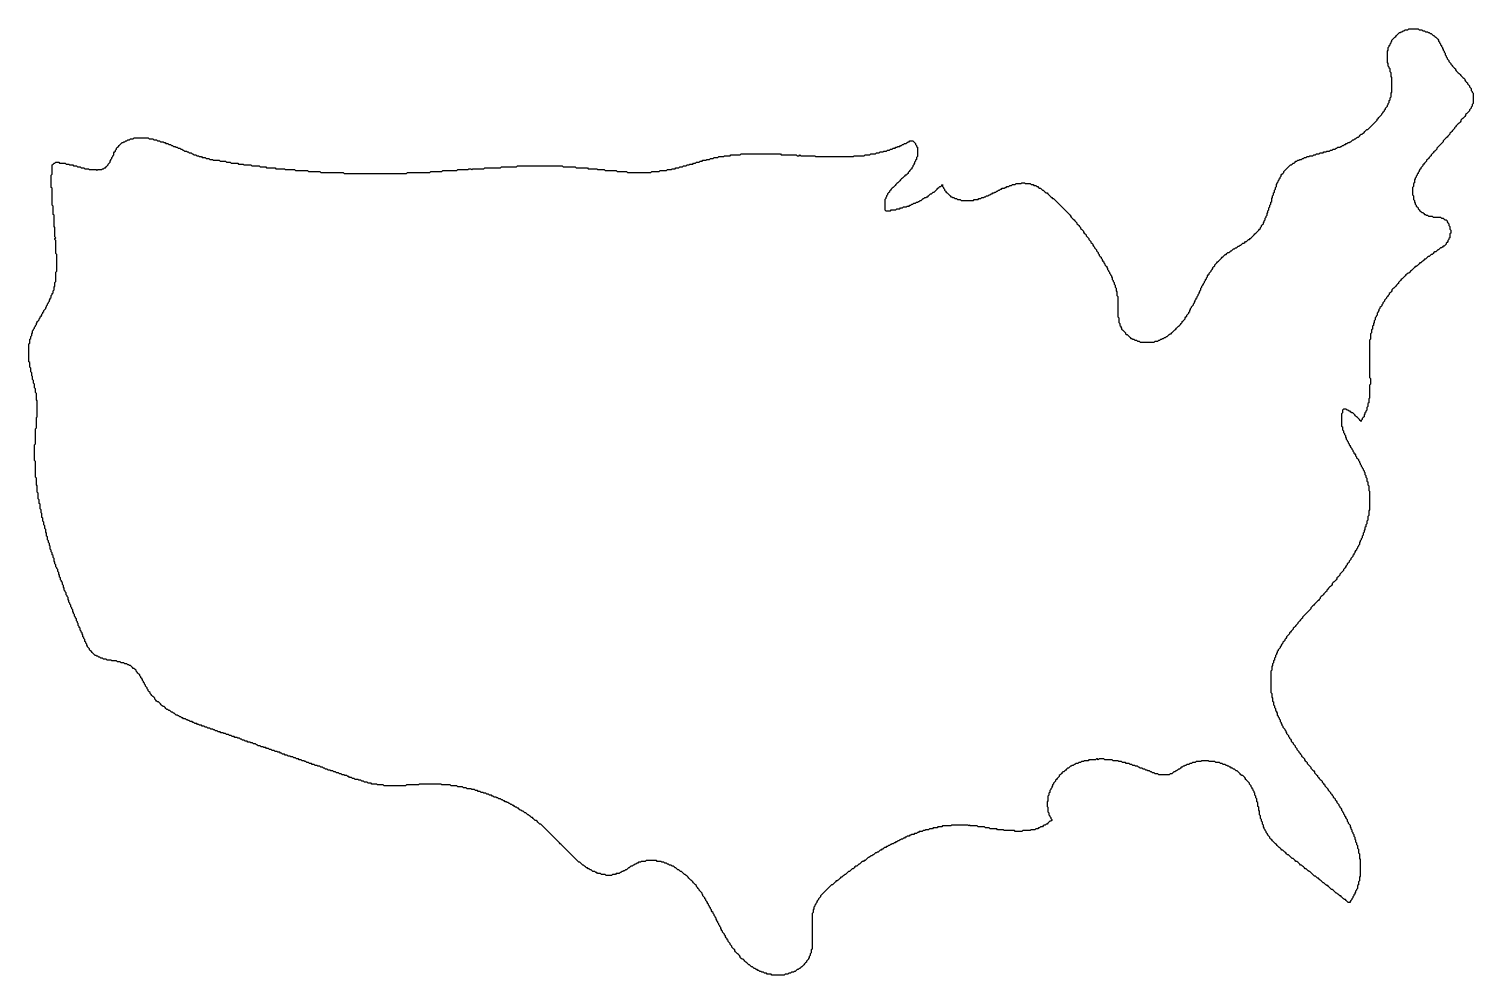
# Model space of a CAD drawing. Extents: x -1.13 to 1.13, y -0.74 to 0.74.
import ezdxf

# ---------------------------------------------------------------- set-up
doc = ezdxf.new("R2010")
doc.units = 0

msp = doc.modelspace()

# ---------------------------------------------------------------- linework, layer by layer
msp.add_lwpolyline([(-1.12875, 0.246458), (-1.127292, 0.247917), (-1.127292, 0.249375), (-1.127292, 0.250833), (-1.127292, 0.252292), (-1.127292, 0.25375), (-1.125833, 0.255208), (-1.125833, 0.256667), (-1.125833, 0.258125), (-1.124375, 0.259583), (-1.124375, 0.261042), (-1.124375, 0.2625), (-1.122917, 0.263958), (-1.122917, 0.265417), (-1.122917, 0.266875), (-1.121458, 0.268333), (-1.121458, 0.269792), (-1.12, 0.27125), (-1.12, 0.272708), (-1.118542, 0.274167), (-1.118542, 0.275625), (-1.117083, 0.277083), (-1.117083, 0.278542), (-1.115625, 0.28), (-1.115625, 0.281458), (-1.114167, 0.282917), (-1.112708, 0.284375), (-1.112708, 0.285833), (-1.11125, 0.287292), (-1.11125, 0.28875), (-1.109792, 0.290208), (-1.108333, 0.291667), (-1.108333, 0.293125), (-1.106875, 0.294583), (-1.106875, 0.296042), (-1.105417, 0.2975), (-1.105417, 0.298958), (-1.103958, 0.300417), (-1.1025, 0.301875), (-1.1025, 0.303333), (-1.101042, 0.304792), (-1.101042, 0.30625), (-1.099583, 0.307708), (-1.099583, 0.309167), (-1.098125, 0.310625), (-1.098125, 0.312083), (-1.096667, 0.313542), (-1.096667, 0.315), (-1.095208, 0.316458), (-1.095208, 0.317917), (-1.09375, 0.319375), (-1.09375, 0.320833), (-1.09375, 0.322292), (-1.092292, 0.32375), (-1.092292, 0.325208), (-1.090833, 0.326667), (-1.090833, 0.328125), (-1.090833, 0.329583), (-1.089375, 0.331042), (-1.089375, 0.3325), (-1.089375, 0.333958), (-1.089375, 0.335417), (-1.087917, 0.336875), (-1.087917, 0.338333), (-1.087917, 0.339792), (-1.087917, 0.34125), (-1.087917, 0.342708), (-1.086458, 0.344167), (-1.086458, 0.345625), (-1.086458, 0.347083), (-1.086458, 0.348542), (-1.086458, 0.35), (-1.086458, 0.351458), (-1.086458, 0.352917), (-1.086458, 0.354375), (-1.086458, 0.355833), (-1.086458, 0.357292), (-1.086458, 0.35875), (-1.085, 0.360208), (-1.085, 0.361667), (-1.085, 0.363125), (-1.085, 0.364583), (-1.085, 0.366042), (-1.085, 0.3675), (-1.085, 0.368958), (-1.085, 0.370417), (-1.085, 0.371875), (-1.085, 0.373333), (-1.085, 0.374792), (-1.085, 0.37625), (-1.085, 0.377708), (-1.085, 0.379167), (-1.085, 0.380625), (-1.085, 0.382083), (-1.085, 0.383542), (-1.085, 0.385), (-1.085, 0.386458), (-1.086458, 0.387917), (-1.086458, 0.389375), (-1.086458, 0.390833), (-1.086458, 0.392292), (-1.086458, 0.39375), (-1.086458, 0.395208), (-1.086458, 0.396667), (-1.086458, 0.398125), (-1.086458, 0.399583), (-1.086458, 0.401042), (-1.086458, 0.4025), (-1.086458, 0.403958), (-1.086458, 0.405417), (-1.086458, 0.406875), (-1.086458, 0.408333), (-1.087917, 0.409792), (-1.087917, 0.41125), (-1.086458, 0.412708), (-1.087917, 0.414167), (-1.087917, 0.415625), (-1.087917, 0.417083), (-1.087917, 0.418542), (-1.087917, 0.42), (-1.087917, 0.421458), (-1.087917, 0.422917), (-1.087917, 0.424375), (-1.087917, 0.425833), (-1.087917, 0.427292), (-1.087917, 0.42875), (-1.089375, 0.430208), (-1.089375, 0.431667), (-1.089375, 0.433125), (-1.089375, 0.434583), (-1.089375, 0.436042), (-1.089375, 0.4375), (-1.089375, 0.438958), (-1.089375, 0.440417), (-1.089375, 0.441875), (-1.089375, 0.443333), (-1.089375, 0.444792), (-1.089375, 0.44625), (-1.089375, 0.447708), (-1.090833, 0.449167), (-1.090833, 0.450625), (-1.090833, 0.452083), (-1.090833, 0.453542), (-1.090833, 0.455), (-1.090833, 0.456458), (-1.090833, 0.457917), (-1.090833, 0.459375), (-1.090833, 0.460833), (-1.090833, 0.462292), (-1.092292, 0.46375), (-1.092292, 0.465208), (-1.092292, 0.466667), (-1.092292, 0.468125), (-1.092292, 0.469583), (-1.092292, 0.471042), (-1.092292, 0.4725), (-1.092292, 0.473958), (-1.092292, 0.475417), (-1.092292, 0.476875), (-1.092292, 0.478333), (-1.092292, 0.479792), (-1.092292, 0.48125), (-1.092292, 0.482708), (-1.092292, 0.484167), (-1.092292, 0.485625), (-1.092292, 0.487083), (-1.092292, 0.488542), (-1.092292, 0.49), (-1.09375, 0.491458), (-1.09375, 0.492917), (-1.09375, 0.494375), (-1.09375, 0.495833), (-1.09375, 0.497292), (-1.09375, 0.49875), (-1.09375, 0.500208), (-1.09375, 0.501667), (-1.09375, 0.503125), (-1.09375, 0.504583), (-1.09375, 0.506042), (-1.09375, 0.5075), (-1.09375, 0.508958), (-1.09375, 0.510417), (-1.092292, 0.511875), (-1.092292, 0.513333), (-1.092292, 0.514792), (-1.092292, 0.51625), (-1.092292, 0.517708), (-1.092292, 0.519167), (-1.092292, 0.520625), (-1.092292, 0.522083), (-1.092292, 0.523542), (-1.092292, 0.525), (-1.092292, 0.526458), (-1.090833, 0.527917), (-1.089375, 0.529375), (-1.087917, 0.529375), (-1.086458, 0.530833), (-1.085, 0.530833), (-1.083542, 0.530833), (-1.082083, 0.530833), (-1.080625, 0.529375), (-1.079167, 0.529375), (-1.077708, 0.529375), (-1.07625, 0.529375), (-1.074792, 0.529375), (-1.073333, 0.529375), (-1.071875, 0.529375), (-1.070417, 0.527917), (-1.068958, 0.527917), (-1.0675, 0.527917), (-1.066042, 0.527917), (-1.064583, 0.526458), (-1.063125, 0.526458), (-1.061667, 0.526458), (-1.060208, 0.526458), (-1.05875, 0.525), (-1.057292, 0.525), (-1.055833, 0.525), (-1.054375, 0.525), (-1.052917, 0.523542), (-1.051458, 0.523542), (-1.05, 0.523542), (-1.048542, 0.523542), (-1.047083, 0.522083), (-1.045625, 0.522083), (-1.044167, 0.522083), (-1.042708, 0.522083), (-1.04125, 0.520625), (-1.039792, 0.520625), (-1.038333, 0.520625), (-1.036875, 0.520625), (-1.035417, 0.520625), (-1.033958, 0.519167), (-1.0325, 0.519167), (-1.031042, 0.519167), (-1.029583, 0.519167), (-1.028125, 0.519167), (-1.026667, 0.519167), (-1.025208, 0.519167), (-1.02375, 0.519167), (-1.022292, 0.517708), (-1.020833, 0.519167), (-1.019375, 0.519167), (-1.017917, 0.519167), (-1.016458, 0.519167), (-1.015, 0.519167), (-1.013542, 0.520625), (-1.012083, 0.520625), (-1.010625, 0.522083), (-1.009167, 0.522083), (-1.007708, 0.523542), (-1.00625, 0.525), (-1.004792, 0.526458), (-1.004792, 0.527917), (-1.003333, 0.529375), (-1.001875, 0.530833), (-1.001875, 0.532292), (-1.000417, 0.53375), (-1.000417, 0.535208), (-0.998958, 0.536667), (-0.998958, 0.538125), (-0.9975, 0.539583), (-0.9975, 0.541042), (-0.996042, 0.5425), (-0.996042, 0.543958), (-0.996042, 0.545417), (-0.994583, 0.546875), (-0.993125, 0.548333), (-0.993125, 0.549792), (-0.991667, 0.55125), (-0.991667, 0.552708), (-0.990208, 0.554167), (-0.98875, 0.555625), (-0.987292, 0.557083), (-0.985833, 0.558542), (-0.984375, 0.56), (-0.982917, 0.561458), (-0.981458, 0.561458), (-0.98, 0.562917), (-0.978542, 0.562917), (-0.977083, 0.564375), (-0.975625, 0.564375), (-0.974167, 0.565833), (-0.972708, 0.565833), (-0.97125, 0.565833), (-0.969792, 0.567292), (-0.968333, 0.567292), (-0.966875, 0.567292), (-0.965417, 0.567292), (-0.963958, 0.56875), (-0.9625, 0.56875), (-0.961042, 0.56875), (-0.959583, 0.56875), (-0.958125, 0.56875), (-0.956667, 0.56875), (-0.955208, 0.56875), (-0.95375, 0.56875), (-0.952292, 0.56875), (-0.950833, 0.56875), (-0.949375, 0.56875), (-0.947917, 0.56875), (-0.946458, 0.56875), (-0.945, 0.56875), (-0.943542, 0.56875), (-0.942083, 0.56875), (-0.940625, 0.567292), (-0.939167, 0.567292), (-0.937708, 0.567292), (-0.93625, 0.567292), (-0.934792, 0.567292), (-0.933333, 0.565833), (-0.931875, 0.565833), (-0.930417, 0.565833), (-0.928958, 0.565833), (-0.9275, 0.564375), (-0.926042, 0.564375), (-0.924583, 0.564375), (-0.923125, 0.562917), (-0.921667, 0.562917), (-0.920208, 0.562917), (-0.91875, 0.562917), (-0.917292, 0.561458), (-0.915833, 0.561458), (-0.914375, 0.56), (-0.912917, 0.56), (-0.911458, 0.56), (-0.91, 0.558542), (-0.908542, 0.558542), (-0.907083, 0.558542), (-0.905625, 0.557083), (-0.904167, 0.557083), (-0.902708, 0.555625), (-0.90125, 0.555625), (-0.899792, 0.555625), (-0.898333, 0.554167), (-0.896875, 0.554167), (-0.895417, 0.552708), (-0.893958, 0.552708), (-0.8925, 0.552708), (-0.891042, 0.55125), (-0.889583, 0.55125), (-0.888125, 0.549792), (-0.886667, 0.549792), (-0.885208, 0.548333), (-0.88375, 0.548333), (-0.882292, 0.548333), (-0.880833, 0.546875), (-0.879375, 0.546875), (-0.877917, 0.545417), (-0.876458, 0.545417), (-0.875, 0.545417), (-0.873542, 0.543958), (-0.872083, 0.543958), (-0.870625, 0.5425), (-0.869167, 0.5425), (-0.867708, 0.5425), (-0.86625, 0.541042), (-0.864792, 0.541042), (-0.863333, 0.541042), (-0.861875, 0.539583), (-0.860417, 0.539583), (-0.858958, 0.539583), (-0.8575, 0.538125), (-0.856042, 0.538125), (-0.854583, 0.538125), (-0.853125, 0.538125), (-0.851667, 0.536667), (-0.850208, 0.536667), (-0.84875, 0.536667), (-0.847292, 0.536667), (-0.845833, 0.535208), (-0.844375, 0.535208), (-0.842917, 0.535208), (-0.841458, 0.535208), (-0.84, 0.53375), (-0.838542, 0.53375), (-0.837083, 0.53375), (-0.835625, 0.53375), (-0.834167, 0.53375), (-0.832708, 0.53375), (-0.83125, 0.53375), (-0.829792, 0.532292), (-0.828333, 0.532292), (-0.826875, 0.532292), (-0.825417, 0.532292), (-0.823958, 0.532292), (-0.8225, 0.532292), (-0.821042, 0.532292), (-0.819583, 0.530833), (-0.818125, 0.530833), (-0.816667, 0.530833), (-0.815208, 0.530833), (-0.81375, 0.530833), (-0.812292, 0.529375), (-0.810833, 0.529375), (-0.809375, 0.529375), (-0.807917, 0.529375), (-0.806458, 0.529375), (-0.805, 0.529375), (-0.803542, 0.529375), (-0.802083, 0.529375), (-0.800625, 0.527917), (-0.799167, 0.527917), (-0.797708, 0.527917), (-0.79625, 0.527917), (-0.794792, 0.527917), (-0.793333, 0.527917), (-0.791875, 0.526458), (-0.790417, 0.526458), (-0.788958, 0.526458), (-0.7875, 0.526458), (-0.786042, 0.526458), (-0.784583, 0.526458), (-0.783125, 0.526458), (-0.781667, 0.526458), (-0.780208, 0.525), (-0.77875, 0.525), (-0.777292, 0.525), (-0.775833, 0.525), (-0.774375, 0.525), (-0.772917, 0.525), (-0.771458, 0.525), (-0.77, 0.525), (-0.768542, 0.525), (-0.767083, 0.523542), (-0.765625, 0.523542), (-0.764167, 0.523542), (-0.762708, 0.523542), (-0.76125, 0.523542), (-0.759792, 0.523542), (-0.758333, 0.523542), (-0.756875, 0.522083), (-0.755417, 0.522083), (-0.753958, 0.522083), (-0.7525, 0.522083), (-0.751042, 0.522083), (-0.749583, 0.522083), (-0.748125, 0.522083), (-0.746667, 0.522083), (-0.745208, 0.522083), (-0.74375, 0.522083), (-0.742292, 0.520625), (-0.740833, 0.520625), (-0.739375, 0.520625), (-0.737917, 0.520625), (-0.736458, 0.520625), (-0.735, 0.520625), (-0.733542, 0.520625), (-0.732083, 0.520625), (-0.730625, 0.520625), (-0.729167, 0.520625), (-0.727708, 0.519167), (-0.72625, 0.519167), (-0.724792, 0.519167), (-0.723333, 0.519167), (-0.721875, 0.519167), (-0.720417, 0.519167), (-0.718958, 0.519167), (-0.7175, 0.519167), (-0.716042, 0.519167), (-0.714583, 0.519167), (-0.713125, 0.519167), (-0.711667, 0.517708), (-0.710208, 0.517708), (-0.70875, 0.517708), (-0.707292, 0.517708), (-0.705833, 0.517708), (-0.704375, 0.517708), (-0.702917, 0.517708), (-0.701458, 0.517708), (-0.7, 0.517708), (-0.698542, 0.517708), (-0.697083, 0.517708), (-0.695625, 0.517708), (-0.694167, 0.517708), (-0.692708, 0.517708), (-0.69125, 0.51625), (-0.689792, 0.51625), (-0.688333, 0.51625), (-0.686875, 0.51625), (-0.685417, 0.51625), (-0.683958, 0.51625), (-0.6825, 0.51625), (-0.681042, 0.51625), (-0.679583, 0.51625), (-0.678125, 0.51625), (-0.676667, 0.51625), (-0.675208, 0.51625), (-0.67375, 0.51625), (-0.672292, 0.514792), (-0.670833, 0.514792), (-0.669375, 0.514792), (-0.667917, 0.514792), (-0.666458, 0.514792), (-0.665, 0.514792), (-0.663542, 0.514792), (-0.662083, 0.514792), (-0.660625, 0.514792), (-0.659167, 0.514792), (-0.657708, 0.514792), (-0.65625, 0.514792), (-0.654792, 0.514792), (-0.653333, 0.514792), (-0.651875, 0.514792), (-0.650417, 0.514792), (-0.648958, 0.514792), (-0.6475, 0.514792), (-0.646042, 0.514792), (-0.644583, 0.514792), (-0.643125, 0.514792), (-0.641667, 0.514792), (-0.640208, 0.514792), (-0.63875, 0.514792), (-0.637292, 0.514792), (-0.635833, 0.513333), (-0.634375, 0.513333), (-0.632917, 0.513333), (-0.631458, 0.513333), (-0.63, 0.513333), (-0.628542, 0.513333), (-0.627083, 0.513333), (-0.625625, 0.513333), (-0.624167, 0.513333), (-0.622708, 0.513333), (-0.62125, 0.513333), (-0.619792, 0.513333), (-0.618333, 0.513333), (-0.616875, 0.513333), (-0.615417, 0.513333), (-0.613958, 0.513333), (-0.6125, 0.513333), (-0.611042, 0.513333), (-0.609583, 0.513333), (-0.608125, 0.513333), (-0.606667, 0.513333), (-0.605208, 0.513333), (-0.60375, 0.513333), (-0.602292, 0.513333), (-0.600833, 0.513333), (-0.599375, 0.513333), (-0.597917, 0.513333), (-0.596458, 0.513333), (-0.595, 0.513333), (-0.593542, 0.513333), (-0.592083, 0.513333), (-0.590625, 0.513333), (-0.589167, 0.513333), (-0.587708, 0.513333), (-0.58625, 0.513333), (-0.584792, 0.513333), (-0.583333, 0.513333), (-0.581875, 0.513333), (-0.580417, 0.513333), (-0.578958, 0.513333), (-0.5775, 0.513333), (-0.576042, 0.513333), (-0.574583, 0.513333), (-0.573125, 0.513333), (-0.571667, 0.513333), (-0.570208, 0.513333), (-0.56875, 0.513333), (-0.567292, 0.513333), (-0.565833, 0.513333), (-0.564375, 0.513333), (-0.562917, 0.513333), (-0.561458, 0.513333), (-0.56, 0.513333), (-0.558542, 0.513333), (-0.557083, 0.513333), (-0.555625, 0.513333), (-0.554167, 0.513333), (-0.552708, 0.513333), (-0.55125, 0.513333), (-0.549792, 0.513333), (-0.548333, 0.513333), (-0.546875, 0.513333), (-0.545417, 0.513333), (-0.543958, 0.513333), (-0.5425, 0.513333), (-0.541042, 0.513333), (-0.539583, 0.513333), (-0.538125, 0.513333), (-0.536667, 0.514792), (-0.535208, 0.514792), (-0.53375, 0.514792), (-0.532292, 0.514792), (-0.530833, 0.514792), (-0.529375, 0.514792), (-0.527917, 0.514792), (-0.526458, 0.514792), (-0.525, 0.514792), (-0.523542, 0.514792), (-0.522083, 0.514792), (-0.520625, 0.514792), (-0.519167, 0.514792), (-0.517708, 0.514792), (-0.51625, 0.514792), (-0.514792, 0.514792), (-0.513333, 0.514792), (-0.511875, 0.514792), (-0.510417, 0.514792), (-0.508958, 0.514792), (-0.5075, 0.514792), (-0.506042, 0.514792), (-0.504583, 0.514792), (-0.503125, 0.514792), (-0.501667, 0.514792), (-0.500208, 0.51625), (-0.49875, 0.51625), (-0.497292, 0.51625), (-0.495833, 0.51625), (-0.494375, 0.51625), (-0.492917, 0.51625), (-0.491458, 0.51625), (-0.49, 0.51625), (-0.488542, 0.51625), (-0.487083, 0.51625), (-0.485625, 0.51625), (-0.484167, 0.51625), (-0.482708, 0.51625), (-0.48125, 0.517708), (-0.479792, 0.517708), (-0.478333, 0.517708), (-0.476875, 0.517708), (-0.475417, 0.517708), (-0.473958, 0.517708), (-0.4725, 0.517708), (-0.471042, 0.517708), (-0.469583, 0.517708), (-0.468125, 0.517708), (-0.466667, 0.517708), (-0.465208, 0.517708), (-0.46375, 0.517708), (-0.462292, 0.517708), (-0.460833, 0.517708), (-0.459375, 0.517708), (-0.457917, 0.519167), (-0.456458, 0.519167), (-0.455, 0.519167), (-0.453542, 0.519167), (-0.452083, 0.519167), (-0.450625, 0.519167), (-0.449167, 0.519167), (-0.447708, 0.519167), (-0.44625, 0.519167), (-0.444792, 0.519167), (-0.443333, 0.519167), (-0.441875, 0.519167), (-0.440417, 0.520625), (-0.438958, 0.520625), (-0.4375, 0.520625), (-0.436042, 0.519167), (-0.434583, 0.520625), (-0.433125, 0.520625), (-0.431667, 0.520625), (-0.430208, 0.520625), (-0.42875, 0.520625), (-0.427292, 0.520625), (-0.425833, 0.520625), (-0.424375, 0.520625), (-0.422917, 0.520625), (-0.421458, 0.520625), (-0.42, 0.520625), (-0.418542, 0.520625), (-0.417083, 0.520625), (-0.415625, 0.522083), (-0.414167, 0.522083), (-0.412708, 0.522083), (-0.41125, 0.522083), (-0.409792, 0.522083), (-0.408333, 0.522083), (-0.406875, 0.522083), (-0.405417, 0.522083), (-0.403958, 0.522083), (-0.4025, 0.522083), (-0.401042, 0.522083), (-0.399583, 0.522083), (-0.398125, 0.522083), (-0.396667, 0.522083), (-0.395208, 0.522083), (-0.39375, 0.522083), (-0.392292, 0.522083), (-0.390833, 0.522083), (-0.389375, 0.523542), (-0.387917, 0.523542), (-0.386458, 0.523542), (-0.385, 0.523542), (-0.383542, 0.523542), (-0.382083, 0.523542), (-0.380625, 0.523542), (-0.379167, 0.523542), (-0.377708, 0.523542), (-0.37625, 0.523542), (-0.374792, 0.523542), (-0.373333, 0.523542), (-0.371875, 0.523542), (-0.370417, 0.523542), (-0.368958, 0.523542), (-0.3675, 0.523542), (-0.366042, 0.523542), (-0.364583, 0.525), (-0.363125, 0.525), (-0.361667, 0.525), (-0.360208, 0.525), (-0.35875, 0.525), (-0.357292, 0.525), (-0.355833, 0.525), (-0.354375, 0.525), (-0.352917, 0.525), (-0.351458, 0.525), (-0.35, 0.525), (-0.348542, 0.525), (-0.347083, 0.525), (-0.345625, 0.525), (-0.344167, 0.525), (-0.342708, 0.525), (-0.34125, 0.525), (-0.339792, 0.525), (-0.338333, 0.525), (-0.336875, 0.525), (-0.335417, 0.525), (-0.333958, 0.525), (-0.3325, 0.525), (-0.331042, 0.525), (-0.329583, 0.525), (-0.328125, 0.525), (-0.326667, 0.525), (-0.325208, 0.525), (-0.32375, 0.525), (-0.322292, 0.525), (-0.320833, 0.525), (-0.319375, 0.525), (-0.317917, 0.525), (-0.316458, 0.525), (-0.315, 0.525), (-0.313542, 0.525), (-0.312083, 0.525), (-0.310625, 0.525), (-0.309167, 0.525), (-0.307708, 0.525), (-0.30625, 0.525), (-0.304792, 0.525), (-0.303333, 0.525), (-0.301875, 0.525), (-0.300417, 0.525), (-0.298958, 0.525), (-0.2975, 0.525), (-0.296042, 0.525), (-0.294583, 0.525), (-0.293125, 0.523542), (-0.291667, 0.523542), (-0.290208, 0.523542), (-0.28875, 0.523542), (-0.287292, 0.523542), (-0.285833, 0.523542), (-0.284375, 0.523542), (-0.282917, 0.523542), (-0.281458, 0.523542), (-0.28, 0.523542), (-0.278542, 0.523542), (-0.277083, 0.523542), (-0.275625, 0.523542), (-0.274167, 0.523542), (-0.272708, 0.522083), (-0.27125, 0.522083), (-0.269792, 0.522083), (-0.268333, 0.522083), (-0.266875, 0.522083), (-0.265417, 0.522083), (-0.263958, 0.522083), (-0.2625, 0.522083), (-0.261042, 0.522083), (-0.259583, 0.522083), (-0.258125, 0.522083), (-0.256667, 0.522083), (-0.255208, 0.522083), (-0.25375, 0.520625), (-0.252292, 0.520625), (-0.250833, 0.520625), (-0.249375, 0.520625), (-0.247917, 0.520625), (-0.246458, 0.520625), (-0.245, 0.520625), (-0.243542, 0.520625), (-0.242083, 0.520625), (-0.240625, 0.520625), (-0.239167, 0.519167), (-0.237708, 0.519167), (-0.23625, 0.519167), (-0.234792, 0.519167), (-0.233333, 0.519167), (-0.231875, 0.519167), (-0.230417, 0.519167), (-0.228958, 0.519167), (-0.2275, 0.517708), (-0.226042, 0.517708), (-0.224583, 0.517708), (-0.223125, 0.517708), (-0.221667, 0.517708), (-0.220208, 0.517708), (-0.21875, 0.517708), (-0.217292, 0.517708), (-0.215833, 0.517708), (-0.214375, 0.517708), (-0.212917, 0.517708), (-0.211458, 0.517708), (-0.21, 0.517708), (-0.208542, 0.51625), (-0.207083, 0.51625), (-0.205625, 0.51625), (-0.204167, 0.51625), (-0.202708, 0.51625), (-0.20125, 0.51625), (-0.199792, 0.51625), (-0.198333, 0.51625), (-0.196875, 0.51625), (-0.195417, 0.51625), (-0.193958, 0.51625), (-0.1925, 0.514792), (-0.191042, 0.514792), (-0.189583, 0.514792), (-0.188125, 0.514792), (-0.186667, 0.514792), (-0.185208, 0.514792), (-0.18375, 0.514792), (-0.182292, 0.514792), (-0.180833, 0.514792), (-0.179375, 0.514792), (-0.177917, 0.514792), (-0.176458, 0.514792), (-0.175, 0.514792), (-0.173542, 0.514792), (-0.172083, 0.514792), (-0.170625, 0.514792), (-0.169167, 0.514792), (-0.167708, 0.514792), (-0.16625, 0.514792), (-0.164792, 0.514792), (-0.163333, 0.514792), (-0.161875, 0.514792), (-0.160417, 0.514792), (-0.158958, 0.514792), (-0.1575, 0.514792), (-0.156042, 0.514792), (-0.154583, 0.51625), (-0.153125, 0.51625), (-0.151667, 0.51625), (-0.150208, 0.51625), (-0.14875, 0.51625), (-0.147292, 0.51625), (-0.145833, 0.51625), (-0.144375, 0.51625), (-0.142917, 0.51625), (-0.141458, 0.517708), (-0.14, 0.517708), (-0.138542, 0.517708), (-0.137083, 0.517708), (-0.135625, 0.517708), (-0.134167, 0.517708), (-0.132708, 0.517708), (-0.13125, 0.517708), (-0.129792, 0.519167), (-0.128333, 0.519167), (-0.126875, 0.519167), (-0.125417, 0.519167), (-0.123958, 0.519167), (-0.1225, 0.520625), (-0.121042, 0.520625), (-0.119583, 0.520625), (-0.118125, 0.520625), (-0.116667, 0.522083), (-0.115208, 0.522083), (-0.11375, 0.522083), (-0.112292, 0.522083), (-0.110833, 0.523542), (-0.109375, 0.523542), (-0.107917, 0.523542), (-0.106458, 0.523542), (-0.105, 0.525), (-0.103542, 0.525), (-0.102083, 0.525), (-0.100625, 0.525), (-0.099167, 0.526458), (-0.097708, 0.526458), (-0.09625, 0.526458), (-0.094792, 0.527917), (-0.093333, 0.527917), (-0.091875, 0.527917), (-0.090417, 0.527917), (-0.088958, 0.529375), (-0.0875, 0.529375), (-0.086042, 0.529375), (-0.084583, 0.530833), (-0.083125, 0.530833), (-0.081667, 0.530833), (-0.080208, 0.530833), (-0.07875, 0.532292), (-0.077292, 0.532292), (-0.075833, 0.532292), (-0.074375, 0.53375), (-0.072917, 0.53375), (-0.071458, 0.53375), (-0.07, 0.53375), (-0.068542, 0.535208), (-0.067083, 0.535208), (-0.065625, 0.535208), (-0.064167, 0.535208), (-0.062708, 0.536667), (-0.06125, 0.536667), (-0.059792, 0.536667), (-0.058333, 0.536667), (-0.056875, 0.538125), (-0.055417, 0.538125), (-0.053958, 0.538125), (-0.0525, 0.538125), (-0.051042, 0.538125), (-0.049583, 0.539583), (-0.048125, 0.539583), (-0.046667, 0.539583), (-0.045208, 0.539583), (-0.04375, 0.539583), (-0.042292, 0.539583), (-0.040833, 0.541042), (-0.039375, 0.541042), (-0.037917, 0.541042), (-0.036458, 0.541042), (-0.035, 0.541042), (-0.033542, 0.541042), (-0.032083, 0.541042), (-0.030625, 0.5425), (-0.029167, 0.5425), (-0.027708, 0.5425), (-0.02625, 0.5425), (-0.024792, 0.5425), (-0.023333, 0.5425), (-0.021875, 0.5425), (-0.020417, 0.5425), (-0.018958, 0.5425), (-0.0175, 0.5425), (-0.016042, 0.5425), (-0.014583, 0.543958), (-0.013125, 0.543958), (-0.011667, 0.543958), (-0.010208, 0.543958), (-0.00875, 0.543958), (-0.007292, 0.543958), (-0.005833, 0.543958), (-0.004375, 0.543958), (-0.002917, 0.543958), (-0.001458, 0.543958), (0, 0.543958), (0.001458, 0.543958), (0.002917, 0.543958), (0.004375, 0.543958), (0.005833, 0.543958), (0.007292, 0.543958), (0.00875, 0.543958), (0.010208, 0.543958), (0.011667, 0.543958), (0.013125, 0.543958), (0.014583, 0.543958), (0.016042, 0.543958), (0.0175, 0.543958), (0.018958, 0.543958), (0.020417, 0.543958), (0.021875, 0.543958), (0.023333, 0.543958), (0.024792, 0.543958), (0.02625, 0.543958), (0.027708, 0.543958), (0.029167, 0.543958), (0.030625, 0.543958), (0.032083, 0.543958), (0.033542, 0.543958), (0.035, 0.543958), (0.036458, 0.543958), (0.037917, 0.543958), (0.039375, 0.543958), (0.040833, 0.543958), (0.042292, 0.543958), (0.04375, 0.543958), (0.045208, 0.543958), (0.046667, 0.543958), (0.048125, 0.5425), (0.049583, 0.5425), (0.051042, 0.5425), (0.0525, 0.5425), (0.053958, 0.5425), (0.055417, 0.5425), (0.056875, 0.5425), (0.058333, 0.5425), (0.059792, 0.5425), (0.06125, 0.5425), (0.062708, 0.5425), (0.064167, 0.5425), (0.065625, 0.5425), (0.067083, 0.5425), (0.068542, 0.5425), (0.07, 0.5425), (0.071458, 0.5425), (0.072917, 0.541042), (0.074375, 0.541042), (0.075833, 0.541042), (0.077292, 0.5425), (0.07875, 0.541042), (0.080208, 0.541042), (0.081667, 0.541042), (0.083125, 0.541042), (0.084583, 0.541042), (0.086042, 0.541042), (0.0875, 0.541042), (0.088958, 0.541042), (0.090417, 0.541042), (0.091875, 0.541042), (0.093333, 0.541042), (0.094792, 0.541042), (0.09625, 0.541042), (0.097708, 0.541042), (0.099167, 0.541042), (0.100625, 0.541042), (0.102083, 0.539583), (0.103542, 0.539583), (0.105, 0.539583), (0.106458, 0.539583), (0.107917, 0.539583), (0.109375, 0.539583), (0.110833, 0.539583), (0.112292, 0.539583), (0.11375, 0.539583), (0.115208, 0.539583), (0.116667, 0.539583), (0.118125, 0.539583), (0.119583, 0.539583), (0.121042, 0.539583), (0.1225, 0.539583), (0.123958, 0.539583), (0.125417, 0.539583), (0.126875, 0.539583), (0.128333, 0.539583), (0.129792, 0.539583), (0.13125, 0.539583), (0.132708, 0.539583), (0.134167, 0.539583), (0.135625, 0.539583), (0.137083, 0.539583), (0.138542, 0.539583), (0.14, 0.539583), (0.141458, 0.539583), (0.142917, 0.539583), (0.144375, 0.539583), (0.145833, 0.539583), (0.147292, 0.539583), (0.14875, 0.539583), (0.150208, 0.539583), (0.151667, 0.539583), (0.153125, 0.539583), (0.154583, 0.539583), (0.156042, 0.539583), (0.1575, 0.539583), (0.158958, 0.539583), (0.160417, 0.539583), (0.161875, 0.541042), (0.163333, 0.541042), (0.164792, 0.541042), (0.16625, 0.541042), (0.167708, 0.541042), (0.169167, 0.541042), (0.170625, 0.541042), (0.172083, 0.541042), (0.173542, 0.541042), (0.175, 0.541042), (0.176458, 0.541042), (0.177917, 0.541042), (0.179375, 0.5425), (0.180833, 0.5425), (0.182292, 0.5425), (0.18375, 0.5425), (0.185208, 0.5425), (0.186667, 0.5425), (0.188125, 0.543958), (0.189583, 0.543958), (0.191042, 0.543958), (0.1925, 0.543958), (0.193958, 0.543958), (0.195417, 0.543958), (0.196875, 0.545417), (0.198333, 0.545417), (0.199792, 0.545417), (0.20125, 0.545417), (0.202708, 0.546875), (0.204167, 0.546875), (0.205625, 0.546875), (0.207083, 0.546875), (0.208542, 0.548333), (0.21, 0.548333), (0.211458, 0.548333), (0.212917, 0.548333), (0.214375, 0.549792), (0.215833, 0.549792), (0.217292, 0.549792), (0.21875, 0.55125), (0.220208, 0.55125), (0.221667, 0.55125), (0.223125, 0.552708), (0.224583, 0.552708), (0.226042, 0.552708), (0.2275, 0.554167), (0.228958, 0.554167), (0.230417, 0.555625), (0.231875, 0.555625), (0.233333, 0.555625), (0.234792, 0.557083), (0.23625, 0.557083), (0.237708, 0.558542), (0.239167, 0.558542), (0.240625, 0.56), (0.242083, 0.56), (0.243542, 0.56), (0.245, 0.561458), (0.246458, 0.562917), (0.247917, 0.562917), (0.249375, 0.564375), (0.250833, 0.564375), (0.252292, 0.564375), (0.25375, 0.564375), (0.255208, 0.562917), (0.256667, 0.561458), (0.258125, 0.56), (0.258125, 0.558542), (0.259583, 0.557083), (0.259583, 0.555625), (0.261042, 0.554167), (0.261042, 0.552708), (0.261042, 0.55125), (0.261042, 0.549792), (0.261042, 0.548333), (0.261042, 0.546875), (0.261042, 0.545417), (0.261042, 0.543958), (0.261042, 0.5425), (0.261042, 0.541042), (0.261042, 0.539583), (0.259583, 0.538125), (0.259583, 0.536667), (0.259583, 0.535208), (0.258125, 0.53375), (0.258125, 0.532292), (0.256667, 0.530833), (0.256667, 0.529375), (0.255208, 0.527917), (0.255208, 0.526458), (0.25375, 0.525), (0.25375, 0.523542), (0.252292, 0.522083), (0.252292, 0.520625), (0.250833, 0.519167), (0.249375, 0.517708), (0.247917, 0.51625), (0.246458, 0.514792), (0.246458, 0.513333), (0.245, 0.511875), (0.243542, 0.510417), (0.242083, 0.510417), (0.240625, 0.508958), (0.239167, 0.5075), (0.237708, 0.506042), (0.23625, 0.504583), (0.234792, 0.503125), (0.233333, 0.501667), (0.231875, 0.500208), (0.230417, 0.49875), (0.228958, 0.497292), (0.2275, 0.495833), (0.226042, 0.494375), (0.224583, 0.492917), (0.223125, 0.491458), (0.221667, 0.49), (0.220208, 0.488542), (0.21875, 0.487083), (0.217292, 0.485625), (0.217292, 0.484167), (0.215833, 0.482708), (0.214375, 0.48125), (0.214375, 0.479792), (0.212917, 0.478333), (0.212917, 0.476875), (0.211458, 0.475417), (0.211458, 0.473958), (0.21, 0.4725), (0.21, 0.471042), (0.21, 0.469583), (0.21, 0.468125), (0.21, 0.466667), (0.21, 0.465208), (0.21, 0.46375), (0.21, 0.462292), (0.21, 0.460833), (0.21, 0.459375), (0.21, 0.457917), (0.21, 0.456458), (0.211458, 0.455), (0.212917, 0.455), (0.214375, 0.455), (0.215833, 0.455), (0.217292, 0.455), (0.21875, 0.455), (0.220208, 0.456458), (0.221667, 0.456458), (0.223125, 0.456458), (0.224583, 0.456458), (0.226042, 0.456458), (0.2275, 0.456458), (0.228958, 0.457917), (0.230417, 0.457917), (0.231875, 0.457917), (0.233333, 0.457917), (0.234792, 0.459375), (0.23625, 0.459375), (0.237708, 0.459375), (0.239167, 0.460833), (0.240625, 0.460833), (0.242083, 0.460833), (0.243542, 0.460833), (0.245, 0.462292), (0.246458, 0.462292), (0.247917, 0.462292), (0.249375, 0.46375), (0.250833, 0.46375), (0.252292, 0.465208), (0.25375, 0.465208), (0.255208, 0.466667), (0.256667, 0.466667), (0.258125, 0.466667), (0.259583, 0.468125), (0.261042, 0.468125), (0.2625, 0.469583), (0.263958, 0.469583), (0.265417, 0.471042), (0.266875, 0.471042), (0.268333, 0.4725), (0.269792, 0.473958), (0.27125, 0.473958), (0.272708, 0.475417), (0.274167, 0.475417), (0.275625, 0.476875), (0.277083, 0.476875), (0.278542, 0.478333), (0.28, 0.479792), (0.281458, 0.48125), (0.282917, 0.48125), (0.284375, 0.482708), (0.285833, 0.484167), (0.287292, 0.484167), (0.28875, 0.485625), (0.290208, 0.487083), (0.291667, 0.488542), (0.293125, 0.49), (0.294583, 0.491458), (0.296042, 0.492917), (0.2975, 0.492917), (0.298958, 0.494375), (0.300417, 0.495833), (0.300417, 0.494375), (0.300417, 0.492917), (0.301875, 0.491458), (0.301875, 0.49), (0.303333, 0.488542), (0.303333, 0.487083), (0.304792, 0.485625), (0.30625, 0.484167), (0.307708, 0.482708), (0.309167, 0.48125), (0.310625, 0.479792), (0.312083, 0.478333), (0.313542, 0.476875), (0.315, 0.476875), (0.316458, 0.475417), (0.317917, 0.475417), (0.319375, 0.473958), (0.320833, 0.473958), (0.322292, 0.473958), (0.32375, 0.4725), (0.325208, 0.4725), (0.326667, 0.4725), (0.328125, 0.4725), (0.329583, 0.471042), (0.331042, 0.471042), (0.3325, 0.471042), (0.333958, 0.471042), (0.335417, 0.471042), (0.336875, 0.471042), (0.338333, 0.471042), (0.339792, 0.471042), (0.34125, 0.471042), (0.342708, 0.471042), (0.344167, 0.471042), (0.345625, 0.471042), (0.347083, 0.471042), (0.348542, 0.471042), (0.35, 0.4725), (0.351458, 0.4725), (0.352917, 0.4725), (0.354375, 0.4725), (0.355833, 0.4725), (0.357292, 0.473958), (0.35875, 0.473958), (0.360208, 0.473958), (0.361667, 0.475417), (0.363125, 0.475417), (0.364583, 0.475417), (0.366042, 0.476875), (0.3675, 0.476875), (0.368958, 0.478333), (0.370417, 0.478333), (0.371875, 0.478333), (0.373333, 0.479792), (0.374792, 0.479792), (0.37625, 0.48125), (0.377708, 0.48125), (0.379167, 0.482708), (0.380625, 0.482708), (0.382083, 0.484167), (0.383542, 0.484167), (0.385, 0.485625), (0.386458, 0.485625), (0.387917, 0.487083), (0.389375, 0.487083), (0.390833, 0.488542), (0.392292, 0.488542), (0.39375, 0.49), (0.395208, 0.49), (0.396667, 0.49), (0.398125, 0.491458), (0.399583, 0.491458), (0.401042, 0.492917), (0.4025, 0.492917), (0.403958, 0.492917), (0.405417, 0.494375), (0.406875, 0.494375), (0.408333, 0.494375), (0.409792, 0.495833), (0.41125, 0.495833), (0.412708, 0.495833), (0.414167, 0.495833), (0.415625, 0.497292), (0.417083, 0.497292), (0.418542, 0.497292), (0.42, 0.497292), (0.421458, 0.497292), (0.422917, 0.497292), (0.424375, 0.49875), (0.425833, 0.49875), (0.427292, 0.49875), (0.42875, 0.49875), (0.430208, 0.497292), (0.431667, 0.497292), (0.433125, 0.497292), (0.434583, 0.497292), (0.436042, 0.497292), (0.4375, 0.497292), (0.438958, 0.495833), (0.440417, 0.495833), (0.441875, 0.495833), (0.443333, 0.494375), (0.444792, 0.494375), (0.44625, 0.494375), (0.447708, 0.492917), (0.449167, 0.492917), (0.450625, 0.491458), (0.452083, 0.49), (0.453542, 0.49), (0.455, 0.488542), (0.456458, 0.487083), (0.457917, 0.487083), (0.459375, 0.485625), (0.460833, 0.484167), (0.462292, 0.482708), (0.46375, 0.482708), (0.465208, 0.48125), (0.466667, 0.479792), (0.468125, 0.478333), (0.469583, 0.476875), (0.471042, 0.475417), (0.4725, 0.473958), (0.473958, 0.473958), (0.475417, 0.4725), (0.476875, 0.471042), (0.478333, 0.469583), (0.479792, 0.468125), (0.48125, 0.466667), (0.482708, 0.465208), (0.484167, 0.46375), (0.485625, 0.462292), (0.487083, 0.460833), (0.488542, 0.459375), (0.49, 0.457917), (0.491458, 0.456458), (0.492917, 0.455), (0.494375, 0.453542), (0.495833, 0.452083), (0.497292, 0.450625), (0.49875, 0.449167), (0.500208, 0.447708), (0.500208, 0.44625), (0.501667, 0.444792), (0.503125, 0.443333), (0.504583, 0.441875), (0.506042, 0.440417), (0.5075, 0.438958), (0.508958, 0.4375), (0.510417, 0.436042), (0.510417, 0.434583), (0.511875, 0.433125), (0.513333, 0.431667), (0.514792, 0.430208), (0.51625, 0.42875), (0.51625, 0.427292), (0.517708, 0.425833), (0.519167, 0.424375), (0.520625, 0.422917), (0.520625, 0.421458), (0.522083, 0.42), (0.523542, 0.418542), (0.525, 0.417083), (0.525, 0.415625), (0.526458, 0.414167), (0.527917, 0.412708), (0.529375, 0.41125), (0.529375, 0.409792), (0.530833, 0.408333), (0.532292, 0.406875), (0.532292, 0.405417), (0.53375, 0.403958), (0.535208, 0.4025), (0.535208, 0.401042), (0.536667, 0.399583), (0.538125, 0.398125), (0.538125, 0.396667), (0.539583, 0.395208), (0.541042, 0.39375), (0.541042, 0.392292), (0.5425, 0.390833), (0.543958, 0.389375), (0.543958, 0.387917), (0.545417, 0.386458), (0.545417, 0.385), (0.546875, 0.383542), (0.548333, 0.382083), (0.548333, 0.380625), (0.549792, 0.379167), (0.549792, 0.377708), (0.55125, 0.37625), (0.552708, 0.374792), (0.552708, 0.373333), (0.554167, 0.371875), (0.554167, 0.370417), (0.555625, 0.368958), (0.557083, 0.3675), (0.557083, 0.366042), (0.558542, 0.364583), (0.558542, 0.363125), (0.56, 0.361667), (0.56, 0.360208), (0.561458, 0.35875), (0.561458, 0.357292), (0.562917, 0.355833), (0.562917, 0.354375), (0.564375, 0.352917), (0.564375, 0.351458), (0.565833, 0.35), (0.565833, 0.348542), (0.565833, 0.347083), (0.567292, 0.345625), (0.567292, 0.344167), (0.56875, 0.342708), (0.56875, 0.34125), (0.56875, 0.339792), (0.570208, 0.338333), (0.570208, 0.336875), (0.570208, 0.335417), (0.571667, 0.333958), (0.571667, 0.3325), (0.571667, 0.331042), (0.571667, 0.329583), (0.573125, 0.328125), (0.573125, 0.326667), (0.573125, 0.325208), (0.573125, 0.32375), (0.573125, 0.322292), (0.574583, 0.320833), (0.574583, 0.319375), (0.574583, 0.317917), (0.574583, 0.316458), (0.574583, 0.315), (0.574583, 0.313542), (0.574583, 0.312083), (0.574583, 0.310625), (0.574583, 0.309167), (0.574583, 0.307708), (0.574583, 0.30625), (0.574583, 0.304792), (0.574583, 0.303333), (0.574583, 0.301875), (0.574583, 0.300417), (0.574583, 0.298958), (0.574583, 0.2975), (0.574583, 0.296042), (0.574583, 0.294583), (0.574583, 0.293125), (0.574583, 0.291667), (0.574583, 0.290208), (0.574583, 0.28875), (0.576042, 0.287292), (0.576042, 0.285833), (0.576042, 0.284375), (0.576042, 0.282917), (0.576042, 0.281458), (0.576042, 0.28), (0.5775, 0.278542), (0.5775, 0.277083), (0.5775, 0.275625), (0.578958, 0.274167), (0.578958, 0.272708), (0.580417, 0.27125), (0.580417, 0.269792), (0.581875, 0.268333), (0.583333, 0.266875), (0.584792, 0.265417), (0.58625, 0.263958), (0.58625, 0.2625), (0.587708, 0.261042), (0.589167, 0.261042), (0.590625, 0.259583), (0.592083, 0.258125), (0.593542, 0.256667), (0.595, 0.255208), (0.596458, 0.255208), (0.597917, 0.25375), (0.599375, 0.25375), (0.600833, 0.252292), (0.602292, 0.252292), (0.60375, 0.252292), (0.605208, 0.250833), (0.606667, 0.250833), (0.608125, 0.250833), (0.609583, 0.249375), (0.611042, 0.249375), (0.6125, 0.249375), (0.613958, 0.249375), (0.615417, 0.249375), (0.616875, 0.249375), (0.618333, 0.249375), (0.619792, 0.249375), (0.62125, 0.249375), (0.622708, 0.249375), (0.624167, 0.249375), (0.625625, 0.249375), (0.627083, 0.249375), (0.628542, 0.249375), (0.63, 0.249375), (0.631458, 0.249375), (0.632917, 0.250833), (0.634375, 0.250833), (0.635833, 0.250833), (0.637292, 0.250833), (0.63875, 0.252292), (0.640208, 0.252292), (0.641667, 0.25375), (0.643125, 0.25375), (0.644583, 0.255208), (0.646042, 0.255208), (0.6475, 0.256667), (0.648958, 0.256667), (0.650417, 0.258125), (0.651875, 0.258125), (0.653333, 0.259583), (0.654792, 0.261042), (0.65625, 0.2625), (0.657708, 0.2625), (0.659167, 0.263958), (0.660625, 0.265417), (0.662083, 0.266875), (0.663542, 0.268333), (0.665, 0.269792), (0.666458, 0.27125), (0.667917, 0.272708), (0.669375, 0.274167), (0.670833, 0.275625), (0.672292, 0.277083), (0.67375, 0.278542), (0.675208, 0.28), (0.675208, 0.281458), (0.676667, 0.282917), (0.678125, 0.284375), (0.679583, 0.285833), (0.679583, 0.287292), (0.681042, 0.28875), (0.6825, 0.290208), (0.6825, 0.291667), (0.683958, 0.293125), (0.685417, 0.294583), (0.685417, 0.296042), (0.686875, 0.2975), (0.686875, 0.298958), (0.688333, 0.300417), (0.688333, 0.301875), (0.689792, 0.303333), (0.689792, 0.304792), (0.69125, 0.30625), (0.692708, 0.307708), (0.692708, 0.309167), (0.694167, 0.310625), (0.694167, 0.312083), (0.695625, 0.313542), (0.695625, 0.315), (0.697083, 0.316458), (0.697083, 0.317917), (0.698542, 0.319375), (0.698542, 0.320833), (0.7, 0.322292), (0.7, 0.32375), (0.701458, 0.325208), (0.701458, 0.326667), (0.702917, 0.328125), (0.702917, 0.329583), (0.704375, 0.331042), (0.704375, 0.3325), (0.704375, 0.333958), (0.705833, 0.335417), (0.705833, 0.336875), (0.707292, 0.338333), (0.70875, 0.339792), (0.70875, 0.34125), (0.710208, 0.342708), (0.710208, 0.344167), (0.711667, 0.345625), (0.711667, 0.347083), (0.713125, 0.348542), (0.713125, 0.35), (0.714583, 0.351458), (0.714583, 0.352917), (0.716042, 0.354375), (0.7175, 0.355833), (0.7175, 0.357292), (0.718958, 0.35875), (0.720417, 0.360208), (0.720417, 0.361667), (0.721875, 0.363125), (0.723333, 0.364583), (0.723333, 0.366042), (0.724792, 0.3675), (0.72625, 0.368958), (0.72625, 0.370417), (0.727708, 0.371875), (0.729167, 0.373333), (0.730625, 0.374792), (0.732083, 0.37625), (0.733542, 0.377708), (0.735, 0.379167), (0.736458, 0.380625), (0.737917, 0.382083), (0.739375, 0.383542), (0.740833, 0.385), (0.742292, 0.386458), (0.74375, 0.386458), (0.745208, 0.387917), (0.746667, 0.389375), (0.748125, 0.389375), (0.749583, 0.390833), (0.751042, 0.392292), (0.7525, 0.392292), (0.753958, 0.39375), (0.755417, 0.395208), (0.756875, 0.395208), (0.758333, 0.396667), (0.759792, 0.396667), (0.76125, 0.398125), (0.762708, 0.399583), (0.764167, 0.399583), (0.765625, 0.401042), (0.767083, 0.401042), (0.768542, 0.4025), (0.77, 0.403958), (0.771458, 0.403958), (0.772917, 0.405417), (0.774375, 0.406875), (0.775833, 0.406875), (0.777292, 0.408333), (0.77875, 0.409792), (0.780208, 0.409792), (0.781667, 0.41125), (0.783125, 0.412708), (0.784583, 0.414167), (0.786042, 0.415625), (0.7875, 0.417083), (0.788958, 0.418542), (0.790417, 0.42), (0.791875, 0.421458), (0.793333, 0.422917), (0.794792, 0.424375), (0.79625, 0.425833), (0.797708, 0.427292), (0.797708, 0.42875), (0.799167, 0.430208), (0.799167, 0.431667), (0.800625, 0.433125), (0.802083, 0.434583), (0.802083, 0.436042), (0.803542, 0.4375), (0.803542, 0.438958), (0.805, 0.440417), (0.805, 0.441875), (0.805, 0.443333), (0.806458, 0.444792), (0.806458, 0.44625), (0.807917, 0.447708), (0.807917, 0.449167), (0.807917, 0.450625), (0.809375, 0.452083), (0.809375, 0.453542), (0.809375, 0.455), (0.810833, 0.456458), (0.810833, 0.457917), (0.810833, 0.459375), (0.812292, 0.460833), (0.812292, 0.462292), (0.812292, 0.46375), (0.81375, 0.465208), (0.81375, 0.466667), (0.81375, 0.468125), (0.815208, 0.469583), (0.815208, 0.471042), (0.815208, 0.4725), (0.815208, 0.473958), (0.816667, 0.475417), (0.816667, 0.476875), (0.816667, 0.478333), (0.818125, 0.479792), (0.818125, 0.48125), (0.818125, 0.482708), (0.819583, 0.484167), (0.819583, 0.485625), (0.819583, 0.487083), (0.821042, 0.488542), (0.821042, 0.49), (0.821042, 0.491458), (0.8225, 0.492917), (0.8225, 0.494375), (0.8225, 0.495833), (0.823958, 0.497292), (0.823958, 0.49875), (0.825417, 0.500208), (0.825417, 0.501667), (0.826875, 0.503125), (0.826875, 0.504583), (0.828333, 0.506042), (0.828333, 0.5075), (0.829792, 0.508958), (0.829792, 0.510417), (0.83125, 0.511875), (0.832708, 0.513333), (0.834167, 0.514792), (0.834167, 0.51625), (0.835625, 0.517708), (0.837083, 0.519167), (0.838542, 0.520625), (0.84, 0.522083), (0.841458, 0.523542), (0.842917, 0.525), (0.844375, 0.526458), (0.845833, 0.526458), (0.847292, 0.527917), (0.84875, 0.529375), (0.850208, 0.529375), (0.851667, 0.530833), (0.853125, 0.532292), (0.854583, 0.532292), (0.856042, 0.53375), (0.8575, 0.53375), (0.858958, 0.535208), (0.860417, 0.535208), (0.861875, 0.535208), (0.863333, 0.536667), (0.864792, 0.536667), (0.86625, 0.538125), (0.867708, 0.538125), (0.869167, 0.538125), (0.870625, 0.539583), (0.872083, 0.539583), (0.873542, 0.539583), (0.875, 0.541042), (0.876458, 0.541042), (0.877917, 0.541042), (0.879375, 0.541042), (0.880833, 0.5425), (0.882292, 0.5425), (0.88375, 0.5425), (0.885208, 0.543958), (0.886667, 0.543958), (0.888125, 0.543958), (0.889583, 0.543958), (0.891042, 0.545417), (0.8925, 0.545417), (0.893958, 0.545417), (0.895417, 0.545417), (0.896875, 0.546875), (0.898333, 0.546875), (0.899792, 0.546875), (0.90125, 0.548333), (0.902708, 0.548333), (0.904167, 0.548333), (0.905625, 0.548333), (0.907083, 0.549792), (0.908542, 0.549792), (0.91, 0.549792), (0.911458, 0.55125), (0.912917, 0.55125), (0.914375, 0.55125), (0.915833, 0.552708), (0.917292, 0.552708), (0.91875, 0.554167), (0.920208, 0.554167), (0.921667, 0.554167), (0.923125, 0.555625), (0.924583, 0.555625), (0.926042, 0.557083), (0.9275, 0.557083), (0.928958, 0.558542), (0.930417, 0.558542), (0.931875, 0.56), (0.933333, 0.56), (0.934792, 0.561458), (0.93625, 0.561458), (0.937708, 0.562917), (0.939167, 0.562917), (0.940625, 0.564375), (0.942083, 0.565833), (0.943542, 0.565833), (0.945, 0.567292), (0.946458, 0.567292), (0.947917, 0.56875), (0.949375, 0.570208), (0.950833, 0.570208), (0.952292, 0.571667), (0.95375, 0.573125), (0.955208, 0.574583), (0.956667, 0.574583), (0.958125, 0.576042), (0.959583, 0.5775), (0.961042, 0.578958), (0.9625, 0.580417), (0.963958, 0.581875), (0.965417, 0.581875), (0.966875, 0.583333), (0.968333, 0.584792), (0.969792, 0.58625), (0.97125, 0.587708), (0.972708, 0.589167), (0.974167, 0.590625), (0.975625, 0.592083), (0.977083, 0.593542), (0.978542, 0.595), (0.98, 0.596458), (0.98, 0.597917), (0.981458, 0.599375), (0.982917, 0.600833), (0.984375, 0.602292), (0.985833, 0.60375), (0.987292, 0.605208), (0.987292, 0.606667), (0.98875, 0.608125), (0.990208, 0.609583), (0.991667, 0.611042), (0.991667, 0.6125), (0.993125, 0.613958), (0.993125, 0.615417), (0.994583, 0.616875), (0.996042, 0.618333), (0.996042, 0.619792), (0.9975, 0.62125), (0.9975, 0.622708), (0.998958, 0.624167), (0.998958, 0.625625), (0.998958, 0.627083), (1.000417, 0.628542), (1.000417, 0.63), (1.000417, 0.631458), (1.001875, 0.632917), (1.001875, 0.634375), (1.001875, 0.635833), (1.001875, 0.637292), (1.001875, 0.63875), (1.003333, 0.640208), (1.003333, 0.641667), (1.003333, 0.643125), (1.003333, 0.644583), (1.003333, 0.646042), (1.003333, 0.6475), (1.003333, 0.648958), (1.003333, 0.650417), (1.003333, 0.651875), (1.003333, 0.653333), (1.003333, 0.654792), (1.003333, 0.65625), (1.003333, 0.657708), (1.003333, 0.659167), (1.003333, 0.660625), (1.003333, 0.662083), (1.003333, 0.663542), (1.001875, 0.665), (1.001875, 0.666458), (1.001875, 0.667917), (1.001875, 0.669375), (1.001875, 0.670833), (1.000417, 0.672292), (1.000417, 0.67375), (1.000417, 0.675208), (1.000417, 0.676667), (0.998958, 0.678125), (0.998958, 0.679583), (0.9975, 0.681042), (0.9975, 0.6825), (0.9975, 0.683958), (0.9975, 0.685417), (0.996042, 0.686875), (0.996042, 0.688333), (0.996042, 0.689792), (0.996042, 0.69125), (0.996042, 0.692708), (0.996042, 0.694167), (0.996042, 0.695625), (0.996042, 0.697083), (0.996042, 0.698542), (0.996042, 0.7), (0.996042, 0.701458), (0.996042, 0.702917), (0.996042, 0.704375), (0.9975, 0.705833), (0.9975, 0.707292), (0.9975, 0.70875), (0.9975, 0.710208), (0.998958, 0.711667), (0.998958, 0.713125), (1.000417, 0.714583), (1.000417, 0.716042), (1.001875, 0.7175), (1.001875, 0.718958), (1.003333, 0.720417), (1.003333, 0.721875), (1.004792, 0.723333), (1.00625, 0.724792), (1.007708, 0.72625), (1.009167, 0.727708), (1.010625, 0.729167), (1.012083, 0.730625), (1.013542, 0.732083), (1.015, 0.733542), (1.016458, 0.733542), (1.017917, 0.735), (1.019375, 0.735), (1.020833, 0.736458), (1.022292, 0.736458), (1.02375, 0.737917), (1.025208, 0.737917), (1.026667, 0.737917), (1.028125, 0.737917), (1.029583, 0.739375), (1.031042, 0.739375), (1.0325, 0.739375), (1.033958, 0.739375), (1.035417, 0.739375), (1.036875, 0.739375), (1.038333, 0.739375), (1.039792, 0.739375), (1.04125, 0.739375), (1.042708, 0.739375), (1.044167, 0.739375), (1.045625, 0.737917), (1.047083, 0.737917), (1.048542, 0.737917), (1.05, 0.737917), (1.051458, 0.736458), (1.052917, 0.736458), (1.054375, 0.736458), (1.055833, 0.735), (1.057292, 0.735), (1.05875, 0.735), (1.060208, 0.733542), (1.061667, 0.733542), (1.063125, 0.732083), (1.064583, 0.732083), (1.066042, 0.730625), (1.0675, 0.729167), (1.068958, 0.729167), (1.070417, 0.727708), (1.071875, 0.72625), (1.073333, 0.724792), (1.074792, 0.723333), (1.07625, 0.721875), (1.07625, 0.720417), (1.077708, 0.718958), (1.077708, 0.7175), (1.079167, 0.716042), (1.079167, 0.714583), (1.080625, 0.713125), (1.080625, 0.711667), (1.082083, 0.710208), (1.082083, 0.70875), (1.083542, 0.707292), (1.083542, 0.705833), (1.085, 0.704375), (1.085, 0.702917), (1.086458, 0.701458), (1.086458, 0.7), (1.086458, 0.698542), (1.087917, 0.697083), (1.087917, 0.695625), (1.089375, 0.694167), (1.089375, 0.692708), (1.090833, 0.69125), (1.092292, 0.689792), (1.092292, 0.688333), (1.09375, 0.686875), (1.095208, 0.685417), (1.095208, 0.683958), (1.096667, 0.6825), (1.098125, 0.681042), (1.099583, 0.679583), (1.101042, 0.678125), (1.1025, 0.676667), (1.1025, 0.675208), (1.103958, 0.67375), (1.105417, 0.672292), (1.106875, 0.670833), (1.108333, 0.669375), (1.109792, 0.667917), (1.11125, 0.666458), (1.112708, 0.665), (1.114167, 0.663542), (1.115625, 0.662083), (1.117083, 0.660625), (1.117083, 0.659167), (1.118542, 0.657708), (1.12, 0.65625), (1.121458, 0.654792), (1.121458, 0.653333), (1.122917, 0.651875), (1.124375, 0.650417), (1.124375, 0.648958), (1.125833, 0.6475), (1.127292, 0.646042), (1.127292, 0.644583), (1.127292, 0.643125), (1.12875, 0.641667), (1.12875, 0.640208), (1.130208, 0.63875), (1.130208, 0.637292), (1.130208, 0.635833), (1.130208, 0.634375), (1.130208, 0.632917), (1.130208, 0.631458), (1.130208, 0.63), (1.130208, 0.628542), (1.130208, 0.627083), (1.130208, 0.625625), (1.130208, 0.624167), (1.130208, 0.622708), (1.12875, 0.62125), (1.12875, 0.619792), (1.12875, 0.618333), (1.127292, 0.616875), (1.127292, 0.615417), (1.125833, 0.613958), (1.124375, 0.6125), (1.124375, 0.611042), (1.122917, 0.609583), (1.121458, 0.608125), (1.12, 0.606667), (1.118542, 0.605208), (1.118542, 0.60375), (1.117083, 0.602292), (1.115625, 0.600833), (1.114167, 0.599375), (1.112708, 0.597917), (1.11125, 0.596458), (1.11125, 0.595), (1.109792, 0.593542), (1.108333, 0.592083), (1.106875, 0.590625), (1.105417, 0.589167), (1.103958, 0.587708), (1.1025, 0.58625), (1.101042, 0.584792), (1.101042, 0.583333), (1.099583, 0.581875), (1.098125, 0.580417), (1.096667, 0.578958), (1.095208, 0.5775), (1.09375, 0.576042), (1.09375, 0.574583), (1.092292, 0.573125), (1.090833, 0.571667), (1.089375, 0.570208), (1.087917, 0.56875), (1.086458, 0.567292), (1.085, 0.565833), (1.083542, 0.564375), (1.083542, 0.562917), (1.082083, 0.561458), (1.080625, 0.56), (1.079167, 0.558542), (1.077708, 0.557083), (1.07625, 0.555625), (1.074792, 0.554167), (1.073333, 0.552708), (1.073333, 0.55125), (1.071875, 0.549792), (1.070417, 0.548333), (1.068958, 0.546875), (1.0675, 0.545417), (1.066042, 0.543958), (1.064583, 0.5425), (1.064583, 0.541042), (1.063125, 0.539583), (1.061667, 0.538125), (1.060208, 0.536667), (1.05875, 0.535208), (1.057292, 0.53375), (1.057292, 0.532292), (1.055833, 0.530833), (1.054375, 0.529375), (1.052917, 0.527917), (1.051458, 0.526458), (1.051458, 0.525), (1.05, 0.523542), (1.048542, 0.522083), (1.048542, 0.520625), (1.047083, 0.519167), (1.045625, 0.517708), (1.045625, 0.51625), (1.044167, 0.514792), (1.044167, 0.513333), (1.042708, 0.511875), (1.042708, 0.510417), (1.04125, 0.508958), (1.04125, 0.5075), (1.039792, 0.506042), (1.039792, 0.504583), (1.038333, 0.503125), (1.038333, 0.501667), (1.038333, 0.500208), (1.038333, 0.49875), (1.036875, 0.497292), (1.036875, 0.495833), (1.036875, 0.494375), (1.036875, 0.492917), (1.035417, 0.491458), (1.035417, 0.49), (1.035417, 0.488542), (1.035417, 0.487083), (1.035417, 0.485625), (1.035417, 0.484167), (1.035417, 0.482708), (1.035417, 0.48125), (1.035417, 0.479792), (1.036875, 0.478333), (1.036875, 0.476875), (1.036875, 0.475417), (1.036875, 0.473958), (1.036875, 0.4725), (1.038333, 0.471042), (1.038333, 0.469583), (1.038333, 0.468125), (1.039792, 0.466667), (1.039792, 0.465208), (1.04125, 0.46375), (1.04125, 0.462292), (1.042708, 0.460833), (1.044167, 0.459375), (1.044167, 0.457917), (1.045625, 0.456458), (1.047083, 0.455), (1.048542, 0.453542), (1.05, 0.452083), (1.051458, 0.452083), (1.052917, 0.450625), (1.054375, 0.449167), (1.055833, 0.449167), (1.057292, 0.447708), (1.05875, 0.447708), (1.060208, 0.44625), (1.061667, 0.44625), (1.063125, 0.44625), (1.064583, 0.44625), (1.066042, 0.44625), (1.0675, 0.444792), (1.068958, 0.444792), (1.070417, 0.444792), (1.071875, 0.444792), (1.073333, 0.444792), (1.074792, 0.444792), (1.07625, 0.444792), (1.077708, 0.444792), (1.079167, 0.444792), (1.080625, 0.443333), (1.082083, 0.443333), (1.083542, 0.443333), (1.085, 0.441875), (1.086458, 0.440417), (1.087917, 0.440417), (1.089375, 0.438958), (1.089375, 0.4375), (1.090833, 0.436042), (1.092292, 0.434583), (1.092292, 0.433125), (1.092292, 0.431667), (1.09375, 0.430208), (1.09375, 0.42875), (1.09375, 0.427292), (1.09375, 0.425833), (1.095208, 0.424375), (1.095208, 0.422917), (1.095208, 0.421458), (1.095208, 0.42), (1.09375, 0.418542), (1.09375, 0.417083), (1.09375, 0.415625), (1.09375, 0.414167), (1.09375, 0.412708), (1.092292, 0.41125), (1.092292, 0.409792), (1.090833, 0.408333), (1.090833, 0.406875), (1.089375, 0.405417), (1.087917, 0.403958), (1.087917, 0.4025), (1.086458, 0.401042), (1.085, 0.399583), (1.083542, 0.399583), (1.082083, 0.398125), (1.080625, 0.396667), (1.079167, 0.396667), (1.077708, 0.395208), (1.07625, 0.39375), (1.074792, 0.39375), (1.073333, 0.392292), (1.071875, 0.390833), (1.070417, 0.390833), (1.068958, 0.389375), (1.0675, 0.387917), (1.066042, 0.386458), (1.064583, 0.386458), (1.063125, 0.385), (1.061667, 0.383542), (1.060208, 0.383542), (1.05875, 0.382083), (1.057292, 0.380625), (1.055833, 0.379167), (1.054375, 0.379167), (1.052917, 0.377708), (1.051458, 0.37625), (1.05, 0.374792), (1.048542, 0.373333), (1.047083, 0.373333), (1.045625, 0.371875), (1.044167, 0.370417), (1.042708, 0.368958), (1.04125, 0.3675), (1.039792, 0.3675), (1.038333, 0.366042), (1.036875, 0.364583), (1.035417, 0.363125), (1.033958, 0.361667), (1.0325, 0.360208), (1.031042, 0.35875), (1.029583, 0.357292), (1.028125, 0.357292), (1.026667, 0.355833), (1.025208, 0.354375), (1.02375, 0.352917), (1.022292, 0.351458), (1.020833, 0.35), (1.019375, 0.348542), (1.017917, 0.347083), (1.016458, 0.345625), (1.015, 0.344167), (1.013542, 0.342708), (1.013542, 0.34125), (1.012083, 0.339792), (1.010625, 0.338333), (1.009167, 0.336875), (1.007708, 0.335417), (1.00625, 0.333958), (1.004792, 0.3325), (1.003333, 0.331042), (1.003333, 0.329583), (1.001875, 0.328125), (1.000417, 0.326667), (0.998958, 0.325208), (0.998958, 0.32375), (0.9975, 0.322292), (0.996042, 0.320833), (0.994583, 0.319375), (0.994583, 0.317917), (0.993125, 0.316458), (0.991667, 0.315), (0.991667, 0.313542), (0.990208, 0.312083), (0.98875, 0.310625), (0.98875, 0.309167), (0.987292, 0.307708), (0.987292, 0.30625), (0.985833, 0.304792), (0.984375, 0.303333), (0.984375, 0.301875), (0.982917, 0.300417), (0.982917, 0.298958), (0.981458, 0.2975), (0.981458, 0.296042), (0.98, 0.294583), (0.98, 0.293125), (0.98, 0.291667), (0.978542, 0.290208), (0.978542, 0.28875), (0.977083, 0.287292), (0.977083, 0.285833), (0.977083, 0.284375), (0.975625, 0.282917), (0.975625, 0.281458), (0.975625, 0.28), (0.974167, 0.278542), (0.974167, 0.277083), (0.974167, 0.275625), (0.972708, 0.274167), (0.972708, 0.272708), (0.972708, 0.27125), (0.972708, 0.269792), (0.97125, 0.268333), (0.97125, 0.266875), (0.97125, 0.265417), (0.97125, 0.263958), (0.969792, 0.2625), (0.969792, 0.261042), (0.969792, 0.259583), (0.969792, 0.258125), (0.969792, 0.256667), (0.969792, 0.255208), (0.969792, 0.25375), (0.968333, 0.252292), (0.968333, 0.250833), (0.968333, 0.249375), (0.968333, 0.247917), (0.968333, 0.246458), (0.968333, 0.245), (0.968333, 0.243542), (0.968333, 0.242083), (0.968333, 0.240625), (0.968333, 0.239167), (0.968333, 0.237708), (0.968333, 0.23625), (0.968333, 0.234792), (0.968333, 0.233333), (0.968333, 0.231875), (0.968333, 0.230417), (0.968333, 0.228958), (0.968333, 0.2275), (0.968333, 0.226042), (0.968333, 0.224583), (0.968333, 0.223125), (0.968333, 0.221667), (0.968333, 0.220208), (0.968333, 0.21875), (0.968333, 0.217292), (0.968333, 0.215833), (0.968333, 0.214375), (0.968333, 0.212917), (0.968333, 0.211458), (0.968333, 0.21), (0.968333, 0.208542), (0.968333, 0.207083), (0.968333, 0.205625), (0.968333, 0.204167), (0.968333, 0.202708), (0.968333, 0.20125), (0.968333, 0.199792), (0.968333, 0.198333), (0.968333, 0.196875), (0.968333, 0.195417), (0.968333, 0.193958), (0.969792, 0.1925), (0.969792, 0.191042), (0.969792, 0.189583), (0.969792, 0.188125), (0.969792, 0.186667), (0.969792, 0.185208), (0.969792, 0.18375), (0.968333, 0.182292), (0.968333, 0.180833), (0.968333, 0.179375), (0.968333, 0.177917), (0.968333, 0.176458), (0.968333, 0.175), (0.968333, 0.173542), (0.968333, 0.172083), (0.968333, 0.170625), (0.968333, 0.169167), (0.968333, 0.167708), (0.968333, 0.16625), (0.968333, 0.164792), (0.968333, 0.163333), (0.968333, 0.161875), (0.966875, 0.160417), (0.966875, 0.158958), (0.966875, 0.1575), (0.966875, 0.156042), (0.966875, 0.154583), (0.965417, 0.153125), (0.965417, 0.151667), (0.965417, 0.150208), (0.965417, 0.14875), (0.963958, 0.147292), (0.963958, 0.145833), (0.963958, 0.144375), (0.963958, 0.142917), (0.9625, 0.141458), (0.9625, 0.14), (0.961042, 0.138542), (0.961042, 0.137083), (0.959583, 0.135625), (0.959583, 0.134167), (0.959583, 0.132708), (0.958125, 0.13125), (0.956667, 0.129792), (0.956667, 0.128333), (0.955208, 0.126875), (0.955208, 0.125417), (0.95375, 0.126875), (0.952292, 0.128333), (0.950833, 0.129792), (0.949375, 0.13125), (0.947917, 0.132708), (0.946458, 0.134167), (0.945, 0.135625), (0.943542, 0.137083), (0.942083, 0.138542), (0.940625, 0.138542), (0.939167, 0.14), (0.937708, 0.141458), (0.93625, 0.141458), (0.934792, 0.142917), (0.933333, 0.142917), (0.931875, 0.144375), (0.930417, 0.144375), (0.928958, 0.144375), (0.9275, 0.144375), (0.926042, 0.142917), (0.926042, 0.141458), (0.926042, 0.14), (0.926042, 0.138542), (0.924583, 0.137083), (0.924583, 0.135625), (0.924583, 0.134167), (0.924583, 0.132708), (0.924583, 0.13125), (0.924583, 0.129792), (0.924583, 0.128333), (0.924583, 0.126875), (0.924583, 0.125417), (0.924583, 0.123958), (0.924583, 0.1225), (0.924583, 0.121042), (0.924583, 0.119583), (0.924583, 0.118125), (0.926042, 0.116667), (0.926042, 0.115208), (0.926042, 0.11375), (0.926042, 0.112292), (0.9275, 0.110833), (0.9275, 0.109375), (0.9275, 0.107917), (0.928958, 0.106458), (0.928958, 0.105), (0.930417, 0.103542), (0.930417, 0.102083), (0.930417, 0.100625), (0.931875, 0.099167), (0.931875, 0.097708), (0.933333, 0.09625), (0.933333, 0.094792), (0.934792, 0.093333), (0.934792, 0.091875), (0.93625, 0.090417), (0.93625, 0.088958), (0.937708, 0.0875), (0.937708, 0.086042), (0.939167, 0.084583), (0.940625, 0.083125), (0.940625, 0.081667), (0.942083, 0.080208), (0.942083, 0.07875), (0.943542, 0.077292), (0.943542, 0.075833), (0.945, 0.074375), (0.946458, 0.072917), (0.946458, 0.071458), (0.947917, 0.07), (0.947917, 0.068542), (0.949375, 0.067083), (0.950833, 0.065625), (0.950833, 0.064167), (0.952292, 0.062708), (0.952292, 0.06125), (0.95375, 0.059792), (0.95375, 0.058333), (0.955208, 0.056875), (0.955208, 0.055417), (0.956667, 0.053958), (0.956667, 0.0525), (0.958125, 0.051042), (0.958125, 0.049583), (0.959583, 0.048125), (0.959583, 0.046667), (0.961042, 0.045208), (0.961042, 0.04375), (0.961042, 0.042292), (0.9625, 0.040833), (0.9625, 0.039375), (0.9625, 0.037917), (0.963958, 0.036458), (0.963958, 0.035), (0.963958, 0.033542), (0.963958, 0.032083), (0.965417, 0.030625), (0.965417, 0.029167), (0.965417, 0.027708), (0.965417, 0.02625), (0.966875, 0.024792), (0.966875, 0.023333), (0.966875, 0.021875), (0.966875, 0.020417), (0.966875, 0.018958), (0.966875, 0.0175), (0.968333, 0.016042), (0.968333, 0.014583), (0.968333, 0.013125), (0.968333, 0.011667), (0.968333, 0.010208), (0.968333, 0.00875), (0.968333, 0.007292), (0.968333, 0.005833), (0.968333, 0.004375), (0.968333, 0.002917), (0.968333, 0.001458), (0.968333, 0), (0.968333, -0.001458), (0.968333, -0.002917), (0.968333, -0.004375), (0.968333, -0.005833), (0.968333, -0.007292), (0.968333, -0.00875), (0.968333, -0.010208), (0.968333, -0.011667), (0.968333, -0.013125), (0.966875, -0.014583), (0.966875, -0.016042), (0.966875, -0.0175), (0.966875, -0.018958), (0.966875, -0.020417), (0.966875, -0.021875), (0.965417, -0.023333), (0.965417, -0.024792), (0.965417, -0.02625), (0.965417, -0.027708), (0.965417, -0.029167), (0.963958, -0.030625), (0.963958, -0.032083), (0.963958, -0.033542), (0.963958, -0.035), (0.9625, -0.036458), (0.9625, -0.037917), (0.9625, -0.039375), (0.961042, -0.040833), (0.961042, -0.042292), (0.961042, -0.04375), (0.959583, -0.045208), (0.959583, -0.046667), (0.959583, -0.048125), (0.958125, -0.049583), (0.958125, -0.051042), (0.958125, -0.0525), (0.956667, -0.053958), (0.956667, -0.055417), (0.956667, -0.056875), (0.955208, -0.058333), (0.955208, -0.059792), (0.95375, -0.06125), (0.95375, -0.062708), (0.952292, -0.064167), (0.952292, -0.065625), (0.952292, -0.067083), (0.950833, -0.068542), (0.950833, -0.07), (0.949375, -0.071458), (0.949375, -0.072917), (0.947917, -0.074375), (0.947917, -0.075833), (0.946458, -0.077292), (0.945, -0.07875), (0.945, -0.080208), (0.943542, -0.081667), (0.943542, -0.083125), (0.942083, -0.084583), (0.942083, -0.086042), (0.940625, -0.0875), (0.939167, -0.088958), (0.939167, -0.090417), (0.937708, -0.091875), (0.93625, -0.093333), (0.93625, -0.094792), (0.934792, -0.09625), (0.933333, -0.097708), (0.933333, -0.099167), (0.931875, -0.100625), (0.930417, -0.102083), (0.930417, -0.103542), (0.928958, -0.105), (0.9275, -0.106458), (0.9275, -0.107917), (0.926042, -0.109375), (0.924583, -0.110833), (0.923125, -0.112292), (0.921667, -0.11375), (0.921667, -0.115208), (0.920208, -0.116667), (0.91875, -0.118125), (0.917292, -0.119583), (0.917292, -0.121042), (0.915833, -0.1225), (0.914375, -0.123958), (0.912917, -0.125417), (0.911458, -0.126875), (0.91, -0.128333), (0.91, -0.129792), (0.908542, -0.13125), (0.907083, -0.132708), (0.905625, -0.134167), (0.904167, -0.135625), (0.902708, -0.137083), (0.90125, -0.138542), (0.90125, -0.14), (0.899792, -0.141458), (0.898333, -0.142917), (0.896875, -0.144375), (0.895417, -0.145833), (0.893958, -0.147292), (0.8925, -0.14875), (0.891042, -0.150208), (0.891042, -0.151667), (0.889583, -0.153125), (0.888125, -0.154583), (0.886667, -0.156042), (0.885208, -0.1575), (0.88375, -0.158958), (0.882292, -0.160417), (0.880833, -0.161875), (0.879375, -0.163333), (0.877917, -0.164792), (0.876458, -0.16625), (0.876458, -0.167708), (0.875, -0.169167), (0.873542, -0.170625), (0.872083, -0.172083), (0.870625, -0.173542), (0.869167, -0.175), (0.867708, -0.176458), (0.86625, -0.177917), (0.864792, -0.179375), (0.863333, -0.180833), (0.863333, -0.182292), (0.861875, -0.18375), (0.860417, -0.185208), (0.858958, -0.186667), (0.8575, -0.188125), (0.856042, -0.189583), (0.856042, -0.191042), (0.854583, -0.1925), (0.853125, -0.193958), (0.851667, -0.195417), (0.850208, -0.196875), (0.84875, -0.198333), (0.84875, -0.199792), (0.847292, -0.20125), (0.845833, -0.202708), (0.844375, -0.204167), (0.842917, -0.205625), (0.842917, -0.207083), (0.841458, -0.208542), (0.84, -0.21), (0.838542, -0.211458), (0.838542, -0.212917), (0.837083, -0.214375), (0.835625, -0.215833), (0.835625, -0.217292), (0.834167, -0.21875), (0.832708, -0.220208), (0.832708, -0.221667), (0.83125, -0.223125), (0.829792, -0.224583), (0.829792, -0.226042), (0.828333, -0.2275), (0.828333, -0.228958), (0.826875, -0.230417), (0.825417, -0.231875), (0.825417, -0.233333), (0.823958, -0.234792), (0.823958, -0.23625), (0.8225, -0.237708), (0.8225, -0.239167), (0.821042, -0.240625), (0.821042, -0.242083), (0.821042, -0.243542), (0.819583, -0.245), (0.819583, -0.246458), (0.819583, -0.247917), (0.818125, -0.249375), (0.818125, -0.250833), (0.818125, -0.252292), (0.816667, -0.25375), (0.816667, -0.255208), (0.816667, -0.256667), (0.815208, -0.258125), (0.815208, -0.259583), (0.815208, -0.261042), (0.815208, -0.2625), (0.815208, -0.263958), (0.81375, -0.265417), (0.81375, -0.266875), (0.81375, -0.268333), (0.81375, -0.269792), (0.81375, -0.27125), (0.81375, -0.272708), (0.81375, -0.274167), (0.81375, -0.275625), (0.81375, -0.277083), (0.81375, -0.278542), (0.81375, -0.28), (0.81375, -0.281458), (0.81375, -0.282917), (0.81375, -0.284375), (0.81375, -0.285833), (0.81375, -0.287292), (0.81375, -0.28875), (0.81375, -0.290208), (0.81375, -0.291667), (0.81375, -0.293125), (0.81375, -0.294583), (0.81375, -0.296042), (0.81375, -0.2975), (0.81375, -0.298958), (0.815208, -0.300417), (0.815208, -0.301875), (0.815208, -0.303333), (0.815208, -0.304792), (0.815208, -0.30625), (0.816667, -0.307708), (0.816667, -0.309167), (0.816667, -0.310625), (0.816667, -0.312083), (0.818125, -0.313542), (0.818125, -0.315), (0.818125, -0.316458), (0.818125, -0.317917), (0.819583, -0.319375), (0.819583, -0.320833), (0.819583, -0.322292), (0.821042, -0.32375), (0.821042, -0.325208), (0.821042, -0.326667), (0.8225, -0.328125), (0.8225, -0.329583), (0.823958, -0.331042), (0.823958, -0.3325), (0.823958, -0.333958), (0.825417, -0.335417), (0.825417, -0.336875), (0.826875, -0.338333), (0.826875, -0.339792), (0.828333, -0.34125), (0.828333, -0.342708), (0.828333, -0.344167), (0.829792, -0.345625), (0.829792, -0.347083), (0.83125, -0.348542), (0.83125, -0.35), (0.832708, -0.351458), (0.832708, -0.352917), (0.834167, -0.354375), (0.835625, -0.355833), (0.835625, -0.357292), (0.837083, -0.35875), (0.837083, -0.360208), (0.838542, -0.361667), (0.838542, -0.363125), (0.84, -0.364583), (0.841458, -0.366042), (0.841458, -0.3675), (0.842917, -0.368958), (0.842917, -0.370417), (0.844375, -0.371875), (0.845833, -0.373333), (0.845833, -0.374792), (0.847292, -0.37625), (0.84875, -0.377708), (0.84875, -0.379167), (0.850208, -0.380625), (0.851667, -0.382083), (0.851667, -0.383542), (0.853125, -0.385), (0.854583, -0.386458), (0.854583, -0.387917), (0.856042, -0.389375), (0.8575, -0.390833), (0.8575, -0.392292), (0.858958, -0.39375), (0.860417, -0.395208), (0.861875, -0.396667), (0.861875, -0.398125), (0.863333, -0.399583), (0.864792, -0.401042), (0.86625, -0.4025), (0.86625, -0.403958), (0.867708, -0.405417), (0.869167, -0.406875), (0.870625, -0.408333), (0.870625, -0.409792), (0.872083, -0.41125), (0.873542, -0.412708), (0.875, -0.414167), (0.876458, -0.415625), (0.876458, -0.417083), (0.877917, -0.418542), (0.879375, -0.42), (0.880833, -0.421458), (0.882292, -0.422917), (0.882292, -0.424375), (0.88375, -0.425833), (0.885208, -0.427292), (0.886667, -0.42875), (0.886667, -0.430208), (0.888125, -0.431667), (0.889583, -0.433125), (0.891042, -0.434583), (0.8925, -0.436042), (0.893958, -0.4375), (0.893958, -0.438958), (0.895417, -0.440417), (0.896875, -0.441875), (0.898333, -0.443333), (0.898333, -0.444792), (0.899792, -0.44625), (0.90125, -0.447708), (0.902708, -0.449167), (0.902708, -0.450625), (0.904167, -0.452083), (0.905625, -0.453542), (0.907083, -0.455), (0.907083, -0.456458), (0.908542, -0.457917), (0.91, -0.459375), (0.911458, -0.460833), (0.911458, -0.462292), (0.912917, -0.46375), (0.914375, -0.465208), (0.914375, -0.466667), (0.915833, -0.468125), (0.917292, -0.469583), (0.917292, -0.471042), (0.91875, -0.4725), (0.920208, -0.473958), (0.920208, -0.475417), (0.921667, -0.476875), (0.921667, -0.478333), (0.923125, -0.479792), (0.924583, -0.48125), (0.924583, -0.482708), (0.926042, -0.484167), (0.926042, -0.485625), (0.9275, -0.487083), (0.9275, -0.488542), (0.928958, -0.49), (0.928958, -0.491458), (0.930417, -0.492917), (0.930417, -0.494375), (0.931875, -0.495833), (0.933333, -0.497292), (0.933333, -0.49875), (0.933333, -0.500208), (0.934792, -0.501667), (0.934792, -0.503125), (0.93625, -0.504583), (0.937708, -0.506042), (0.937708, -0.5075), (0.937708, -0.508958), (0.939167, -0.510417), (0.939167, -0.511875), (0.940625, -0.513333), (0.940625, -0.514792), (0.940625, -0.51625), (0.942083, -0.517708), (0.942083, -0.519167), (0.943542, -0.520625), (0.943542, -0.522083), (0.943542, -0.523542), (0.945, -0.525), (0.945, -0.526458), (0.945, -0.527917), (0.946458, -0.529375), (0.946458, -0.530833), (0.946458, -0.532292), (0.947917, -0.53375), (0.947917, -0.535208), (0.947917, -0.536667), (0.949375, -0.538125), (0.949375, -0.539583), (0.949375, -0.541042), (0.949375, -0.5425), (0.950833, -0.543958), (0.950833, -0.545417), (0.950833, -0.546875), (0.950833, -0.548333), (0.950833, -0.549792), (0.952292, -0.55125), (0.952292, -0.552708), (0.952292, -0.554167), (0.952292, -0.555625), (0.952292, -0.557083), (0.952292, -0.558542), (0.95375, -0.56), (0.95375, -0.561458), (0.95375, -0.562917), (0.95375, -0.564375), (0.95375, -0.565833), (0.95375, -0.567292), (0.95375, -0.56875), (0.95375, -0.570208), (0.95375, -0.571667), (0.95375, -0.573125), (0.95375, -0.574583), (0.95375, -0.576042), (0.95375, -0.5775), (0.95375, -0.578958), (0.95375, -0.580417), (0.95375, -0.581875), (0.95375, -0.583333), (0.95375, -0.584792), (0.95375, -0.58625), (0.952292, -0.587708), (0.952292, -0.589167), (0.952292, -0.590625), (0.952292, -0.592083), (0.952292, -0.593542), (0.950833, -0.595), (0.950833, -0.596458), (0.950833, -0.597917), (0.950833, -0.599375), (0.949375, -0.600833), (0.949375, -0.602292), (0.949375, -0.60375), (0.949375, -0.605208), (0.947917, -0.606667), (0.947917, -0.608125), (0.946458, -0.609583), (0.946458, -0.611042), (0.945, -0.6125), (0.945, -0.613958), (0.943542, -0.615417), (0.943542, -0.616875), (0.942083, -0.618333), (0.942083, -0.619792), (0.940625, -0.62125), (0.940625, -0.622708), (0.939167, -0.624167), (0.937708, -0.625625), (0.937708, -0.627083), (0.93625, -0.627083), (0.934792, -0.627083), (0.933333, -0.625625), (0.931875, -0.624167), (0.930417, -0.622708), (0.928958, -0.622708), (0.9275, -0.62125), (0.926042, -0.619792), (0.924583, -0.618333), (0.923125, -0.616875), (0.921667, -0.616875), (0.920208, -0.615417), (0.91875, -0.613958), (0.917292, -0.6125), (0.915833, -0.6125), (0.914375, -0.611042), (0.912917, -0.609583), (0.911458, -0.608125), (0.91, -0.606667), (0.908542, -0.606667), (0.907083, -0.605208), (0.905625, -0.60375), (0.904167, -0.602292), (0.902708, -0.600833), (0.90125, -0.600833), (0.899792, -0.599375), (0.898333, -0.597917), (0.896875, -0.596458), (0.895417, -0.596458), (0.893958, -0.595), (0.8925, -0.593542), (0.891042, -0.592083), (0.889583, -0.590625), (0.888125, -0.589167), (0.886667, -0.589167), (0.885208, -0.587708), (0.88375, -0.58625), (0.882292, -0.58625), (0.880833, -0.584792), (0.879375, -0.583333), (0.877917, -0.581875), (0.876458, -0.580417), (0.875, -0.578958), (0.873542, -0.578958), (0.872083, -0.5775), (0.870625, -0.576042), (0.869167, -0.574583), (0.867708, -0.574583), (0.86625, -0.573125), (0.864792, -0.571667), (0.863333, -0.570208), (0.861875, -0.56875), (0.860417, -0.56875), (0.858958, -0.567292), (0.8575, -0.565833), (0.856042, -0.564375), (0.854583, -0.562917), (0.853125, -0.562917), (0.851667, -0.561458), (0.850208, -0.56), (0.84875, -0.558542), (0.847292, -0.558542), (0.845833, -0.557083), (0.844375, -0.555625), (0.842917, -0.554167), (0.841458, -0.552708), (0.84, -0.552708), (0.838542, -0.55125), (0.837083, -0.549792), (0.835625, -0.548333), (0.834167, -0.546875), (0.832708, -0.545417), (0.83125, -0.545417), (0.829792, -0.543958), (0.828333, -0.5425), (0.826875, -0.541042), (0.825417, -0.539583), (0.823958, -0.538125), (0.8225, -0.536667), (0.821042, -0.535208), (0.819583, -0.53375), (0.818125, -0.532292), (0.816667, -0.530833), (0.815208, -0.529375), (0.81375, -0.527917), (0.812292, -0.526458), (0.812292, -0.525), (0.810833, -0.523542), (0.809375, -0.522083), (0.809375, -0.520625), (0.807917, -0.519167), (0.806458, -0.517708), (0.806458, -0.51625), (0.805, -0.514792), (0.805, -0.513333), (0.803542, -0.511875), (0.803542, -0.510417), (0.802083, -0.508958), (0.802083, -0.5075), (0.802083, -0.506042), (0.800625, -0.504583), (0.800625, -0.503125), (0.800625, -0.501667), (0.799167, -0.500208), (0.799167, -0.49875), (0.799167, -0.497292), (0.797708, -0.495833), (0.797708, -0.494375), (0.797708, -0.492917), (0.797708, -0.491458), (0.79625, -0.49), (0.79625, -0.488542), (0.79625, -0.487083), (0.79625, -0.485625), (0.79625, -0.484167), (0.794792, -0.482708), (0.794792, -0.48125), (0.794792, -0.479792), (0.794792, -0.478333), (0.793333, -0.476875), (0.793333, -0.475417), (0.793333, -0.473958), (0.793333, -0.4725), (0.793333, -0.471042), (0.791875, -0.469583), (0.791875, -0.468125), (0.791875, -0.466667), (0.791875, -0.465208), (0.790417, -0.46375), (0.790417, -0.462292), (0.790417, -0.460833), (0.788958, -0.459375), (0.788958, -0.457917), (0.788958, -0.456458), (0.7875, -0.455), (0.7875, -0.453542), (0.786042, -0.452083), (0.786042, -0.450625), (0.784583, -0.449167), (0.784583, -0.447708), (0.783125, -0.44625), (0.783125, -0.444792), (0.781667, -0.443333), (0.780208, -0.441875), (0.780208, -0.440417), (0.77875, -0.438958), (0.777292, -0.4375), (0.775833, -0.436042), (0.774375, -0.434583), (0.774375, -0.433125), (0.772917, -0.431667), (0.771458, -0.430208), (0.77, -0.42875), (0.768542, -0.42875), (0.767083, -0.427292), (0.765625, -0.425833), (0.764167, -0.424375), (0.762708, -0.422917), (0.76125, -0.421458), (0.759792, -0.421458), (0.758333, -0.42), (0.756875, -0.418542), (0.755417, -0.418542), (0.753958, -0.417083), (0.7525, -0.417083), (0.751042, -0.415625), (0.749583, -0.415625), (0.748125, -0.414167), (0.746667, -0.414167), (0.745208, -0.412708), (0.74375, -0.412708), (0.742292, -0.41125), (0.740833, -0.41125), (0.739375, -0.41125), (0.737917, -0.409792), (0.736458, -0.409792), (0.735, -0.409792), (0.733542, -0.408333), (0.732083, -0.408333), (0.730625, -0.408333), (0.729167, -0.408333), (0.727708, -0.408333), (0.72625, -0.406875), (0.724792, -0.406875), (0.723333, -0.406875), (0.721875, -0.406875), (0.720417, -0.406875), (0.718958, -0.406875), (0.7175, -0.406875), (0.716042, -0.405417), (0.714583, -0.405417), (0.713125, -0.405417), (0.711667, -0.405417), (0.710208, -0.405417), (0.70875, -0.405417), (0.707292, -0.405417), (0.705833, -0.405417), (0.704375, -0.406875), (0.702917, -0.406875), (0.701458, -0.406875), (0.7, -0.406875), (0.698542, -0.406875), (0.697083, -0.406875), (0.695625, -0.408333), (0.694167, -0.408333), (0.692708, -0.408333), (0.69125, -0.408333), (0.689792, -0.409792), (0.688333, -0.409792), (0.686875, -0.409792), (0.685417, -0.41125), (0.683958, -0.41125), (0.6825, -0.41125), (0.681042, -0.412708), (0.679583, -0.412708), (0.678125, -0.414167), (0.676667, -0.414167), (0.675208, -0.415625), (0.67375, -0.415625), (0.672292, -0.417083), (0.670833, -0.418542), (0.669375, -0.418542), (0.667917, -0.42), (0.666458, -0.421458), (0.665, -0.421458), (0.663542, -0.422917), (0.662083, -0.422917), (0.660625, -0.424375), (0.659167, -0.425833), (0.657708, -0.425833), (0.65625, -0.425833), (0.654792, -0.427292), (0.653333, -0.427292), (0.651875, -0.427292), (0.650417, -0.427292), (0.648958, -0.427292), (0.6475, -0.427292), (0.646042, -0.427292), (0.644583, -0.427292), (0.643125, -0.427292), (0.641667, -0.427292), (0.640208, -0.427292), (0.63875, -0.427292), (0.637292, -0.425833), (0.635833, -0.425833), (0.634375, -0.425833), (0.632917, -0.425833), (0.631458, -0.424375), (0.63, -0.424375), (0.628542, -0.424375), (0.627083, -0.422917), (0.625625, -0.422917), (0.624167, -0.421458), (0.622708, -0.421458), (0.62125, -0.421458), (0.619792, -0.42), (0.618333, -0.42), (0.616875, -0.418542), (0.615417, -0.418542), (0.613958, -0.418542), (0.6125, -0.417083), (0.611042, -0.417083), (0.609583, -0.417083), (0.608125, -0.415625), (0.606667, -0.415625), (0.605208, -0.414167), (0.60375, -0.414167), (0.602292, -0.414167), (0.600833, -0.412708), (0.599375, -0.412708), (0.597917, -0.412708), (0.596458, -0.41125), (0.595, -0.41125), (0.593542, -0.41125), (0.592083, -0.409792), (0.590625, -0.409792), (0.589167, -0.409792), (0.587708, -0.409792), (0.58625, -0.408333), (0.584792, -0.408333), (0.583333, -0.408333), (0.581875, -0.408333), (0.580417, -0.406875), (0.578958, -0.406875), (0.5775, -0.406875), (0.576042, -0.406875), (0.574583, -0.405417), (0.573125, -0.405417), (0.571667, -0.405417), (0.570208, -0.405417), (0.56875, -0.405417), (0.567292, -0.405417), (0.565833, -0.403958), (0.564375, -0.403958), (0.562917, -0.403958), (0.561458, -0.403958), (0.56, -0.403958), (0.558542, -0.403958), (0.557083, -0.403958), (0.555625, -0.403958), (0.554167, -0.403958), (0.552708, -0.4025), (0.55125, -0.4025), (0.549792, -0.4025), (0.548333, -0.4025), (0.546875, -0.4025), (0.545417, -0.4025), (0.543958, -0.403958), (0.5425, -0.4025), (0.541042, -0.4025), (0.539583, -0.403958), (0.538125, -0.403958), (0.536667, -0.403958), (0.535208, -0.403958), (0.53375, -0.403958), (0.532292, -0.403958), (0.530833, -0.403958), (0.529375, -0.403958), (0.527917, -0.405417), (0.526458, -0.405417), (0.525, -0.405417), (0.523542, -0.405417), (0.522083, -0.405417), (0.520625, -0.406875), (0.519167, -0.406875), (0.517708, -0.406875), (0.51625, -0.408333), (0.514792, -0.408333), (0.513333, -0.408333), (0.511875, -0.409792), (0.510417, -0.409792), (0.508958, -0.409792), (0.5075, -0.41125), (0.506042, -0.41125), (0.504583, -0.412708), (0.503125, -0.412708), (0.501667, -0.414167), (0.500208, -0.414167), (0.49875, -0.415625), (0.497292, -0.417083), (0.495833, -0.417083), (0.494375, -0.418542), (0.492917, -0.42), (0.491458, -0.421458), (0.49, -0.422917), (0.488542, -0.422917), (0.487083, -0.424375), (0.487083, -0.425833), (0.485625, -0.425833), (0.484167, -0.427292), (0.482708, -0.42875), (0.482708, -0.430208), (0.48125, -0.431667), (0.479792, -0.433125), (0.478333, -0.434583), (0.476875, -0.436042), (0.476875, -0.4375), (0.475417, -0.438958), (0.473958, -0.440417), (0.473958, -0.441875), (0.4725, -0.443333), (0.4725, -0.444792), (0.471042, -0.44625), (0.471042, -0.447708), (0.469583, -0.449167), (0.469583, -0.450625), (0.468125, -0.452083), (0.468125, -0.453542), (0.468125, -0.455), (0.466667, -0.456458), (0.466667, -0.457917), (0.466667, -0.459375), (0.465208, -0.460833), (0.465208, -0.462292), (0.465208, -0.46375), (0.465208, -0.465208), (0.465208, -0.466667), (0.465208, -0.468125), (0.46375, -0.469583), (0.46375, -0.471042), (0.46375, -0.4725), (0.46375, -0.473958), (0.46375, -0.475417), (0.46375, -0.476875), (0.465208, -0.478333), (0.465208, -0.479792), (0.465208, -0.48125), (0.465208, -0.482708), (0.465208, -0.484167), (0.465208, -0.485625), (0.466667, -0.487083), (0.466667, -0.488542), (0.466667, -0.49), (0.468125, -0.491458), (0.468125, -0.492917), (0.469583, -0.494375), (0.469583, -0.495833), (0.471042, -0.497292), (0.471042, -0.49875), (0.469583, -0.500208), (0.468125, -0.500208), (0.466667, -0.501667), (0.465208, -0.503125), (0.46375, -0.504583), (0.462292, -0.504583), (0.460833, -0.506042), (0.459375, -0.506042), (0.457917, -0.5075), (0.456458, -0.508958), (0.455, -0.508958), (0.453542, -0.508958), (0.452083, -0.510417), (0.450625, -0.510417), (0.449167, -0.511875), (0.447708, -0.511875), (0.44625, -0.511875), (0.444792, -0.513333), (0.443333, -0.513333), (0.441875, -0.513333), (0.440417, -0.513333), (0.438958, -0.513333), (0.4375, -0.514792), (0.436042, -0.514792), (0.434583, -0.514792), (0.433125, -0.514792), (0.431667, -0.514792), (0.430208, -0.514792), (0.42875, -0.514792), (0.427292, -0.514792), (0.425833, -0.514792), (0.424375, -0.51625), (0.422917, -0.51625), (0.421458, -0.51625), (0.42, -0.51625), (0.418542, -0.51625), (0.417083, -0.51625), (0.415625, -0.51625), (0.414167, -0.51625), (0.412708, -0.514792), (0.41125, -0.514792), (0.409792, -0.514792), (0.408333, -0.514792), (0.406875, -0.514792), (0.405417, -0.514792), (0.403958, -0.514792), (0.4025, -0.514792), (0.401042, -0.514792), (0.399583, -0.514792), (0.398125, -0.514792), (0.396667, -0.514792), (0.395208, -0.513333), (0.39375, -0.513333), (0.392292, -0.513333), (0.390833, -0.513333), (0.389375, -0.513333), (0.387917, -0.513333), (0.386458, -0.513333), (0.385, -0.511875), (0.383542, -0.511875), (0.382083, -0.511875), (0.380625, -0.511875), (0.379167, -0.511875), (0.377708, -0.511875), (0.37625, -0.511875), (0.374792, -0.511875), (0.373333, -0.510417), (0.371875, -0.510417), (0.370417, -0.510417), (0.368958, -0.510417), (0.3675, -0.510417), (0.366042, -0.508958), (0.364583, -0.508958), (0.363125, -0.508958), (0.361667, -0.508958), (0.360208, -0.508958), (0.35875, -0.508958), (0.357292, -0.508958), (0.355833, -0.508958), (0.354375, -0.5075), (0.352917, -0.5075), (0.351458, -0.5075), (0.35, -0.5075), (0.348542, -0.5075), (0.347083, -0.5075), (0.345625, -0.5075), (0.344167, -0.5075), (0.342708, -0.506042), (0.34125, -0.5075), (0.339792, -0.506042), (0.338333, -0.506042), (0.336875, -0.506042), (0.335417, -0.506042), (0.333958, -0.506042), (0.3325, -0.506042), (0.331042, -0.506042), (0.329583, -0.506042), (0.328125, -0.506042), (0.326667, -0.506042), (0.325208, -0.506042), (0.32375, -0.506042), (0.322292, -0.506042), (0.320833, -0.506042), (0.319375, -0.506042), (0.317917, -0.506042), (0.316458, -0.506042), (0.315, -0.506042), (0.313542, -0.5075), (0.312083, -0.5075), (0.310625, -0.5075), (0.309167, -0.5075), (0.307708, -0.5075), (0.30625, -0.5075), (0.304792, -0.5075), (0.303333, -0.5075), (0.301875, -0.5075), (0.300417, -0.5075), (0.298958, -0.508958), (0.2975, -0.508958), (0.296042, -0.508958), (0.294583, -0.508958), (0.293125, -0.508958), (0.291667, -0.510417), (0.290208, -0.510417), (0.28875, -0.510417), (0.287292, -0.510417), (0.285833, -0.510417), (0.284375, -0.511875), (0.282917, -0.511875), (0.281458, -0.511875), (0.28, -0.511875), (0.278542, -0.513333), (0.277083, -0.513333), (0.275625, -0.513333), (0.274167, -0.513333), (0.272708, -0.514792), (0.27125, -0.514792), (0.269792, -0.514792), (0.268333, -0.51625), (0.266875, -0.51625), (0.265417, -0.51625), (0.263958, -0.51625), (0.2625, -0.517708), (0.261042, -0.517708), (0.259583, -0.519167), (0.258125, -0.519167), (0.256667, -0.519167), (0.255208, -0.520625), (0.25375, -0.520625), (0.252292, -0.520625), (0.250833, -0.522083), (0.249375, -0.522083), (0.247917, -0.523542), (0.246458, -0.523542), (0.245, -0.523542), (0.243542, -0.525), (0.242083, -0.525), (0.240625, -0.526458), (0.239167, -0.526458), (0.237708, -0.527917), (0.23625, -0.527917), (0.234792, -0.529375), (0.233333, -0.529375), (0.231875, -0.530833), (0.230417, -0.530833), (0.228958, -0.532292), (0.2275, -0.532292), (0.226042, -0.53375), (0.224583, -0.53375), (0.223125, -0.535208), (0.221667, -0.535208), (0.220208, -0.536667), (0.21875, -0.536667), (0.217292, -0.538125), (0.215833, -0.538125), (0.214375, -0.539583), (0.212917, -0.539583), (0.211458, -0.541042), (0.21, -0.541042), (0.208542, -0.5425), (0.207083, -0.543958), (0.205625, -0.543958), (0.204167, -0.545417), (0.202708, -0.545417), (0.20125, -0.546875), (0.199792, -0.548333), (0.198333, -0.548333), (0.196875, -0.549792), (0.195417, -0.549792), (0.193958, -0.55125), (0.1925, -0.552708), (0.191042, -0.552708), (0.189583, -0.554167), (0.188125, -0.554167), (0.186667, -0.555625), (0.185208, -0.557083), (0.18375, -0.557083), (0.182292, -0.558542), (0.180833, -0.56), (0.179375, -0.561458), (0.177917, -0.561458), (0.176458, -0.562917), (0.175, -0.562917), (0.173542, -0.564375), (0.172083, -0.565833), (0.170625, -0.567292), (0.169167, -0.567292), (0.167708, -0.56875), (0.16625, -0.570208), (0.164792, -0.570208), (0.163333, -0.571667), (0.161875, -0.573125), (0.160417, -0.574583), (0.158958, -0.574583), (0.1575, -0.576042), (0.156042, -0.5775), (0.154583, -0.578958), (0.153125, -0.578958), (0.151667, -0.580417), (0.150208, -0.581875), (0.14875, -0.583333), (0.147292, -0.583333), (0.145833, -0.584792), (0.144375, -0.58625), (0.142917, -0.587708), (0.141458, -0.587708), (0.14, -0.589167), (0.138542, -0.590625), (0.137083, -0.592083), (0.135625, -0.593542), (0.134167, -0.593542), (0.132708, -0.595), (0.13125, -0.596458), (0.129792, -0.597917), (0.128333, -0.599375), (0.126875, -0.599375), (0.125417, -0.600833), (0.123958, -0.602292), (0.1225, -0.60375), (0.121042, -0.605208), (0.119583, -0.606667), (0.118125, -0.608125), (0.116667, -0.609583), (0.115208, -0.611042), (0.11375, -0.6125), (0.112292, -0.613958), (0.110833, -0.615417), (0.109375, -0.616875), (0.109375, -0.618333), (0.107917, -0.619792), (0.106458, -0.62125), (0.106458, -0.622708), (0.105, -0.624167), (0.103542, -0.625625), (0.103542, -0.627083), (0.102083, -0.628542), (0.102083, -0.63), (0.100625, -0.631458), (0.100625, -0.632917), (0.099167, -0.634375), (0.099167, -0.635833), (0.099167, -0.637292), (0.097708, -0.63875), (0.097708, -0.640208), (0.097708, -0.641667), (0.097708, -0.643125), (0.09625, -0.644583), (0.09625, -0.646042), (0.09625, -0.6475), (0.09625, -0.648958), (0.09625, -0.650417), (0.09625, -0.651875), (0.09625, -0.653333), (0.09625, -0.654792), (0.09625, -0.65625), (0.09625, -0.657708), (0.09625, -0.659167), (0.09625, -0.660625), (0.09625, -0.662083), (0.09625, -0.663542), (0.09625, -0.665), (0.09625, -0.666458), (0.09625, -0.667917), (0.09625, -0.669375), (0.09625, -0.670833), (0.09625, -0.672292), (0.09625, -0.67375), (0.09625, -0.675208), (0.09625, -0.676667), (0.09625, -0.678125), (0.09625, -0.679583), (0.09625, -0.681042), (0.09625, -0.6825), (0.09625, -0.683958), (0.09625, -0.685417), (0.09625, -0.686875), (0.09625, -0.688333), (0.09625, -0.689792), (0.09625, -0.69125), (0.09625, -0.692708), (0.09625, -0.694167), (0.09625, -0.695625), (0.09625, -0.697083), (0.09625, -0.698542), (0.09625, -0.7), (0.094792, -0.701458), (0.094792, -0.702917), (0.094792, -0.704375), (0.094792, -0.705833), (0.093333, -0.707292), (0.093333, -0.70875), (0.093333, -0.710208), (0.091875, -0.711667), (0.091875, -0.713125), (0.090417, -0.714583), (0.090417, -0.716042), (0.088958, -0.7175), (0.0875, -0.718958), (0.0875, -0.720417), (0.086042, -0.721875), (0.084583, -0.723333), (0.083125, -0.724792), (0.081667, -0.72625), (0.080208, -0.727708), (0.07875, -0.729167), (0.077292, -0.730625), (0.075833, -0.730625), (0.074375, -0.732083), (0.072917, -0.732083), (0.071458, -0.733542), (0.07, -0.735), (0.068542, -0.735), (0.067083, -0.736458), (0.065625, -0.736458), (0.064167, -0.736458), (0.062708, -0.737917), (0.06125, -0.737917), (0.059792, -0.737917), (0.058333, -0.739375), (0.056875, -0.739375), (0.055417, -0.739375), (0.053958, -0.739375), (0.0525, -0.740833), (0.051042, -0.740833), (0.049583, -0.740833), (0.048125, -0.740833), (0.046667, -0.740833), (0.045208, -0.740833), (0.04375, -0.740833), (0.042292, -0.740833), (0.040833, -0.740833), (0.039375, -0.740833), (0.037917, -0.740833), (0.036458, -0.740833), (0.035, -0.740833), (0.033542, -0.740833), (0.032083, -0.739375), (0.030625, -0.739375), (0.029167, -0.739375), (0.027708, -0.739375), (0.02625, -0.739375), (0.024792, -0.737917), (0.023333, -0.737917), (0.021875, -0.737917), (0.020417, -0.736458), (0.018958, -0.736458), (0.0175, -0.736458), (0.016042, -0.735), (0.014583, -0.735), (0.013125, -0.733542), (0.011667, -0.733542), (0.010208, -0.732083), (0.00875, -0.732083), (0.007292, -0.730625), (0.005833, -0.730625), (0.004375, -0.729167), (0.002917, -0.727708), (0.001458, -0.727708), (0, -0.72625), (-0.001458, -0.724792), (-0.002917, -0.724792), (-0.004375, -0.723333), (-0.005833, -0.721875), (-0.007292, -0.720417), (-0.00875, -0.718958), (-0.010208, -0.7175), (-0.011667, -0.716042), (-0.013125, -0.716042), (-0.014583, -0.714583), (-0.016042, -0.713125), (-0.016042, -0.711667), (-0.0175, -0.710208), (-0.018958, -0.70875), (-0.020417, -0.707292), (-0.021875, -0.705833), (-0.023333, -0.704375), (-0.024792, -0.702917), (-0.024792, -0.701458), (-0.02625, -0.7), (-0.027708, -0.698542), (-0.029167, -0.697083), (-0.029167, -0.695625), (-0.030625, -0.694167), (-0.032083, -0.692708), (-0.032083, -0.69125), (-0.033542, -0.689792), (-0.035, -0.688333), (-0.035, -0.686875), (-0.036458, -0.685417), (-0.036458, -0.683958), (-0.037917, -0.6825), (-0.039375, -0.681042), (-0.039375, -0.679583), (-0.040833, -0.678125), (-0.040833, -0.676667), (-0.042292, -0.675208), (-0.04375, -0.67375), (-0.04375, -0.672292), (-0.045208, -0.670833), (-0.045208, -0.669375), (-0.046667, -0.667917), (-0.046667, -0.666458), (-0.048125, -0.665), (-0.048125, -0.663542), (-0.049583, -0.662083), (-0.049583, -0.660625), (-0.051042, -0.659167), (-0.051042, -0.657708), (-0.0525, -0.65625), (-0.0525, -0.654792), (-0.053958, -0.653333), (-0.053958, -0.651875), (-0.055417, -0.650417), (-0.055417, -0.648958), (-0.056875, -0.6475), (-0.056875, -0.646042), (-0.058333, -0.644583), (-0.058333, -0.643125), (-0.059792, -0.641667), (-0.06125, -0.640208), (-0.06125, -0.63875), (-0.062708, -0.637292), (-0.062708, -0.635833), (-0.064167, -0.634375), (-0.064167, -0.632917), (-0.065625, -0.631458), (-0.065625, -0.63), (-0.067083, -0.628542), (-0.067083, -0.627083), (-0.068542, -0.625625), (-0.07, -0.624167), (-0.07, -0.622708), (-0.071458, -0.62125), (-0.071458, -0.619792), (-0.072917, -0.618333), (-0.074375, -0.616875), (-0.074375, -0.615417), (-0.075833, -0.613958), (-0.075833, -0.6125), (-0.077292, -0.611042), (-0.07875, -0.609583), (-0.080208, -0.608125), (-0.080208, -0.606667), (-0.081667, -0.605208), (-0.083125, -0.60375), (-0.084583, -0.602292), (-0.084583, -0.600833), (-0.086042, -0.599375), (-0.0875, -0.597917), (-0.088958, -0.596458), (-0.090417, -0.595), (-0.091875, -0.593542), (-0.093333, -0.592083), (-0.094792, -0.590625), (-0.09625, -0.589167), (-0.097708, -0.587708), (-0.099167, -0.58625), (-0.100625, -0.584792), (-0.102083, -0.583333), (-0.103542, -0.583333), (-0.105, -0.581875), (-0.106458, -0.580417), (-0.107917, -0.578958), (-0.109375, -0.578958), (-0.110833, -0.5775), (-0.112292, -0.576042), (-0.11375, -0.576042), (-0.115208, -0.574583), (-0.116667, -0.573125), (-0.118125, -0.573125), (-0.119583, -0.571667), (-0.121042, -0.570208), (-0.1225, -0.570208), (-0.123958, -0.56875), (-0.125417, -0.56875), (-0.126875, -0.56875), (-0.128333, -0.567292), (-0.129792, -0.567292), (-0.13125, -0.565833), (-0.132708, -0.565833), (-0.134167, -0.565833), (-0.135625, -0.564375), (-0.137083, -0.564375), (-0.138542, -0.564375), (-0.14, -0.562917), (-0.141458, -0.562917), (-0.142917, -0.562917), (-0.144375, -0.562917), (-0.145833, -0.562917), (-0.147292, -0.561458), (-0.14875, -0.561458), (-0.150208, -0.561458), (-0.151667, -0.561458), (-0.153125, -0.561458), (-0.154583, -0.561458), (-0.156042, -0.561458), (-0.1575, -0.561458), (-0.158958, -0.561458), (-0.160417, -0.561458), (-0.161875, -0.561458), (-0.163333, -0.561458), (-0.164792, -0.562917), (-0.16625, -0.562917), (-0.167708, -0.562917), (-0.169167, -0.562917), (-0.170625, -0.562917), (-0.172083, -0.564375), (-0.173542, -0.564375), (-0.175, -0.564375), (-0.176458, -0.565833), (-0.177917, -0.565833), (-0.179375, -0.567292), (-0.180833, -0.567292), (-0.182292, -0.56875), (-0.18375, -0.56875), (-0.185208, -0.570208), (-0.186667, -0.570208), (-0.188125, -0.571667), (-0.189583, -0.573125), (-0.191042, -0.573125), (-0.1925, -0.574583), (-0.193958, -0.576042), (-0.195417, -0.576042), (-0.196875, -0.5775), (-0.198333, -0.5775), (-0.199792, -0.578958), (-0.20125, -0.578958), (-0.202708, -0.580417), (-0.204167, -0.580417), (-0.205625, -0.581875), (-0.207083, -0.581875), (-0.208542, -0.581875), (-0.21, -0.581875), (-0.211458, -0.583333), (-0.212917, -0.583333), (-0.214375, -0.583333), (-0.215833, -0.583333), (-0.217292, -0.584792), (-0.21875, -0.584792), (-0.220208, -0.584792), (-0.221667, -0.584792), (-0.223125, -0.584792), (-0.224583, -0.584792), (-0.226042, -0.584792), (-0.2275, -0.583333), (-0.228958, -0.583333), (-0.230417, -0.583333), (-0.231875, -0.583333), (-0.233333, -0.583333), (-0.234792, -0.581875), (-0.23625, -0.581875), (-0.237708, -0.581875), (-0.239167, -0.581875), (-0.240625, -0.580417), (-0.242083, -0.580417), (-0.243542, -0.578958), (-0.245, -0.578958), (-0.246458, -0.578958), (-0.247917, -0.5775), (-0.249375, -0.576042), (-0.250833, -0.576042), (-0.252292, -0.574583), (-0.25375, -0.574583), (-0.255208, -0.573125), (-0.256667, -0.573125), (-0.258125, -0.571667), (-0.259583, -0.570208), (-0.261042, -0.56875), (-0.2625, -0.56875), (-0.263958, -0.567292), (-0.265417, -0.565833), (-0.266875, -0.564375), (-0.268333, -0.564375), (-0.269792, -0.562917), (-0.27125, -0.561458), (-0.272708, -0.56), (-0.274167, -0.558542), (-0.275625, -0.557083), (-0.277083, -0.555625), (-0.278542, -0.554167), (-0.28, -0.552708), (-0.281458, -0.55125), (-0.282917, -0.549792), (-0.284375, -0.548333), (-0.285833, -0.546875), (-0.287292, -0.545417), (-0.28875, -0.543958), (-0.290208, -0.5425), (-0.291667, -0.541042), (-0.293125, -0.539583), (-0.294583, -0.538125), (-0.296042, -0.536667), (-0.2975, -0.535208), (-0.298958, -0.53375), (-0.300417, -0.532292), (-0.301875, -0.530833), (-0.303333, -0.529375), (-0.304792, -0.527917), (-0.30625, -0.526458), (-0.307708, -0.525), (-0.309167, -0.523542), (-0.310625, -0.522083), (-0.312083, -0.520625), (-0.313542, -0.519167), (-0.315, -0.517708), (-0.316458, -0.51625), (-0.317917, -0.514792), (-0.319375, -0.513333), (-0.320833, -0.511875), (-0.322292, -0.510417), (-0.32375, -0.508958), (-0.325208, -0.5075), (-0.326667, -0.506042), (-0.328125, -0.504583), (-0.329583, -0.504583), (-0.331042, -0.503125), (-0.3325, -0.501667), (-0.333958, -0.500208), (-0.335417, -0.49875), (-0.336875, -0.49875), (-0.338333, -0.497292), (-0.339792, -0.495833), (-0.34125, -0.494375), (-0.342708, -0.494375), (-0.344167, -0.492917), (-0.345625, -0.491458), (-0.347083, -0.49), (-0.348542, -0.49), (-0.35, -0.488542), (-0.351458, -0.487083), (-0.352917, -0.487083), (-0.354375, -0.485625), (-0.355833, -0.484167), (-0.357292, -0.484167), (-0.35875, -0.482708), (-0.360208, -0.482708), (-0.361667, -0.48125), (-0.363125, -0.479792), (-0.364583, -0.479792), (-0.366042, -0.478333), (-0.3675, -0.478333), (-0.368958, -0.476875), (-0.370417, -0.475417), (-0.371875, -0.475417), (-0.373333, -0.473958), (-0.374792, -0.473958), (-0.37625, -0.4725), (-0.377708, -0.4725), (-0.379167, -0.471042), (-0.380625, -0.471042), (-0.382083, -0.469583), (-0.383542, -0.469583), (-0.385, -0.468125), (-0.386458, -0.468125), (-0.387917, -0.466667), (-0.389375, -0.466667), (-0.390833, -0.465208), (-0.392292, -0.465208), (-0.39375, -0.465208), (-0.395208, -0.46375), (-0.396667, -0.46375), (-0.398125, -0.462292), (-0.399583, -0.462292), (-0.401042, -0.462292), (-0.4025, -0.460833), (-0.403958, -0.460833), (-0.405417, -0.459375), (-0.406875, -0.459375), (-0.408333, -0.459375), (-0.409792, -0.457917), (-0.41125, -0.457917), (-0.412708, -0.457917), (-0.414167, -0.456458), (-0.415625, -0.456458), (-0.417083, -0.456458), (-0.418542, -0.455), (-0.42, -0.455), (-0.421458, -0.455), (-0.422917, -0.453542), (-0.424375, -0.453542), (-0.425833, -0.453542), (-0.427292, -0.452083), (-0.42875, -0.452083), (-0.430208, -0.452083), (-0.431667, -0.450625), (-0.433125, -0.450625), (-0.434583, -0.450625), (-0.436042, -0.450625), (-0.4375, -0.449167), (-0.438958, -0.449167), (-0.440417, -0.449167), (-0.441875, -0.449167), (-0.443333, -0.449167), (-0.444792, -0.447708), (-0.44625, -0.447708), (-0.447708, -0.447708), (-0.449167, -0.447708), (-0.450625, -0.44625), (-0.452083, -0.44625), (-0.453542, -0.44625), (-0.455, -0.44625), (-0.456458, -0.44625), (-0.457917, -0.44625), (-0.459375, -0.444792), (-0.460833, -0.444792), (-0.462292, -0.444792), (-0.46375, -0.444792), (-0.465208, -0.444792), (-0.466667, -0.444792), (-0.468125, -0.444792), (-0.469583, -0.443333), (-0.471042, -0.443333), (-0.4725, -0.443333), (-0.473958, -0.443333), (-0.475417, -0.443333), (-0.476875, -0.443333), (-0.478333, -0.443333), (-0.479792, -0.443333), (-0.48125, -0.443333), (-0.482708, -0.443333), (-0.484167, -0.441875), (-0.485625, -0.441875), (-0.487083, -0.441875), (-0.488542, -0.441875), (-0.49, -0.441875), (-0.491458, -0.441875), (-0.492917, -0.441875), (-0.494375, -0.441875), (-0.495833, -0.441875), (-0.497292, -0.441875), (-0.49875, -0.441875), (-0.500208, -0.441875), (-0.501667, -0.441875), (-0.503125, -0.441875), (-0.504583, -0.441875), (-0.506042, -0.441875), (-0.5075, -0.441875), (-0.508958, -0.441875), (-0.510417, -0.441875), (-0.511875, -0.441875), (-0.513333, -0.441875), (-0.514792, -0.441875), (-0.51625, -0.441875), (-0.517708, -0.441875), (-0.519167, -0.443333), (-0.520625, -0.443333), (-0.522083, -0.443333), (-0.523542, -0.443333), (-0.525, -0.443333), (-0.526458, -0.443333), (-0.527917, -0.443333), (-0.529375, -0.443333), (-0.530833, -0.443333), (-0.532292, -0.443333), (-0.53375, -0.443333), (-0.535208, -0.443333), (-0.536667, -0.443333), (-0.538125, -0.443333), (-0.539583, -0.444792), (-0.541042, -0.444792), (-0.5425, -0.444792), (-0.543958, -0.444792), (-0.545417, -0.444792), (-0.546875, -0.444792), (-0.548333, -0.444792), (-0.549792, -0.444792), (-0.55125, -0.444792), (-0.552708, -0.444792), (-0.554167, -0.444792), (-0.555625, -0.444792), (-0.557083, -0.444792), (-0.558542, -0.444792), (-0.56, -0.444792), (-0.561458, -0.444792), (-0.562917, -0.444792), (-0.564375, -0.444792), (-0.565833, -0.444792), (-0.567292, -0.444792), (-0.56875, -0.444792), (-0.570208, -0.444792), (-0.571667, -0.444792), (-0.573125, -0.444792), (-0.574583, -0.443333), (-0.576042, -0.443333), (-0.5775, -0.443333), (-0.578958, -0.443333), (-0.580417, -0.443333), (-0.581875, -0.443333), (-0.583333, -0.443333), (-0.584792, -0.441875), (-0.58625, -0.441875), (-0.587708, -0.441875), (-0.589167, -0.441875), (-0.590625, -0.441875), (-0.592083, -0.441875), (-0.593542, -0.440417), (-0.595, -0.440417), (-0.596458, -0.440417), (-0.597917, -0.440417), (-0.599375, -0.438958), (-0.600833, -0.438958), (-0.602292, -0.438958), (-0.60375, -0.438958), (-0.605208, -0.4375), (-0.606667, -0.4375), (-0.608125, -0.4375), (-0.609583, -0.436042), (-0.611042, -0.436042), (-0.6125, -0.436042), (-0.613958, -0.434583), (-0.615417, -0.434583), (-0.616875, -0.434583), (-0.618333, -0.434583), (-0.619792, -0.433125), (-0.62125, -0.433125), (-0.622708, -0.433125), (-0.624167, -0.431667), (-0.625625, -0.431667), (-0.627083, -0.431667), (-0.628542, -0.430208), (-0.63, -0.430208), (-0.631458, -0.42875), (-0.632917, -0.42875), (-0.634375, -0.42875), (-0.635833, -0.427292), (-0.637292, -0.427292), (-0.63875, -0.427292), (-0.640208, -0.425833), (-0.641667, -0.425833), (-0.643125, -0.425833), (-0.644583, -0.424375), (-0.646042, -0.424375), (-0.6475, -0.424375), (-0.648958, -0.422917), (-0.650417, -0.422917), (-0.651875, -0.422917), (-0.653333, -0.421458), (-0.654792, -0.421458), (-0.65625, -0.421458), (-0.657708, -0.42), (-0.659167, -0.42), (-0.660625, -0.42), (-0.662083, -0.418542), (-0.663542, -0.418542), (-0.665, -0.418542), (-0.666458, -0.417083), (-0.667917, -0.417083), (-0.669375, -0.415625), (-0.670833, -0.415625), (-0.672292, -0.415625), (-0.67375, -0.414167), (-0.675208, -0.414167), (-0.676667, -0.414167), (-0.678125, -0.412708), (-0.679583, -0.412708), (-0.681042, -0.412708), (-0.6825, -0.41125), (-0.683958, -0.41125), (-0.685417, -0.41125), (-0.686875, -0.409792), (-0.688333, -0.409792), (-0.689792, -0.409792), (-0.69125, -0.408333), (-0.692708, -0.408333), (-0.694167, -0.408333), (-0.695625, -0.406875), (-0.697083, -0.406875), (-0.698542, -0.405417), (-0.7, -0.405417), (-0.701458, -0.405417), (-0.702917, -0.403958), (-0.704375, -0.403958), (-0.705833, -0.403958), (-0.707292, -0.4025), (-0.70875, -0.4025), (-0.710208, -0.4025), (-0.711667, -0.401042), (-0.713125, -0.401042), (-0.714583, -0.401042), (-0.716042, -0.399583), (-0.7175, -0.399583), (-0.718958, -0.399583), (-0.720417, -0.398125), (-0.721875, -0.398125), (-0.723333, -0.398125), (-0.724792, -0.396667), (-0.72625, -0.396667), (-0.727708, -0.396667), (-0.729167, -0.395208), (-0.730625, -0.395208), (-0.732083, -0.395208), (-0.733542, -0.39375), (-0.735, -0.39375), (-0.736458, -0.392292), (-0.737917, -0.392292), (-0.739375, -0.392292), (-0.740833, -0.390833), (-0.742292, -0.390833), (-0.74375, -0.390833), (-0.745208, -0.389375), (-0.746667, -0.389375), (-0.748125, -0.389375), (-0.749583, -0.387917), (-0.751042, -0.387917), (-0.7525, -0.387917), (-0.753958, -0.386458), (-0.755417, -0.386458), (-0.756875, -0.386458), (-0.758333, -0.385), (-0.759792, -0.385), (-0.76125, -0.385), (-0.762708, -0.383542), (-0.764167, -0.383542), (-0.765625, -0.383542), (-0.767083, -0.382083), (-0.768542, -0.382083), (-0.77, -0.382083), (-0.771458, -0.380625), (-0.772917, -0.380625), (-0.774375, -0.379167), (-0.775833, -0.379167), (-0.777292, -0.379167), (-0.77875, -0.377708), (-0.780208, -0.377708), (-0.781667, -0.377708), (-0.783125, -0.37625), (-0.784583, -0.37625), (-0.786042, -0.37625), (-0.7875, -0.374792), (-0.788958, -0.374792), (-0.790417, -0.374792), (-0.791875, -0.373333), (-0.793333, -0.373333), (-0.794792, -0.373333), (-0.79625, -0.371875), (-0.797708, -0.371875), (-0.799167, -0.370417), (-0.800625, -0.370417), (-0.802083, -0.370417), (-0.803542, -0.368958), (-0.805, -0.368958), (-0.806458, -0.368958), (-0.807917, -0.3675), (-0.809375, -0.3675), (-0.810833, -0.3675), (-0.812292, -0.366042), (-0.81375, -0.366042), (-0.815208, -0.366042), (-0.816667, -0.364583), (-0.818125, -0.364583), (-0.819583, -0.364583), (-0.821042, -0.363125), (-0.8225, -0.363125), (-0.823958, -0.363125), (-0.825417, -0.361667), (-0.826875, -0.361667), (-0.828333, -0.361667), (-0.829792, -0.360208), (-0.83125, -0.360208), (-0.832708, -0.360208), (-0.834167, -0.35875), (-0.835625, -0.35875), (-0.837083, -0.35875), (-0.838542, -0.357292), (-0.84, -0.357292), (-0.841458, -0.355833), (-0.842917, -0.355833), (-0.844375, -0.355833), (-0.845833, -0.354375), (-0.847292, -0.354375), (-0.84875, -0.354375), (-0.850208, -0.352917), (-0.851667, -0.352917), (-0.853125, -0.352917), (-0.854583, -0.351458), (-0.856042, -0.351458), (-0.8575, -0.351458), (-0.858958, -0.35), (-0.860417, -0.35), (-0.861875, -0.35), (-0.863333, -0.348542), (-0.864792, -0.348542), (-0.86625, -0.347083), (-0.867708, -0.347083), (-0.869167, -0.347083), (-0.870625, -0.345625), (-0.872083, -0.345625), (-0.873542, -0.344167), (-0.875, -0.344167), (-0.876458, -0.344167), (-0.877917, -0.342708), (-0.879375, -0.342708), (-0.880833, -0.34125), (-0.882292, -0.34125), (-0.88375, -0.339792), (-0.885208, -0.339792), (-0.886667, -0.339792), (-0.888125, -0.338333), (-0.889583, -0.338333), (-0.891042, -0.336875), (-0.8925, -0.336875), (-0.893958, -0.335417), (-0.895417, -0.335417), (-0.896875, -0.333958), (-0.898333, -0.333958), (-0.899792, -0.3325), (-0.90125, -0.331042), (-0.902708, -0.331042), (-0.904167, -0.329583), (-0.905625, -0.329583), (-0.907083, -0.328125), (-0.908542, -0.326667), (-0.91, -0.326667), (-0.911458, -0.325208), (-0.912917, -0.325208), (-0.914375, -0.32375), (-0.915833, -0.322292), (-0.917292, -0.320833), (-0.91875, -0.320833), (-0.920208, -0.319375), (-0.921667, -0.317917), (-0.923125, -0.316458), (-0.924583, -0.315), (-0.926042, -0.313542), (-0.9275, -0.313542), (-0.928958, -0.312083), (-0.930417, -0.310625), (-0.931875, -0.309167), (-0.931875, -0.307708), (-0.933333, -0.30625), (-0.934792, -0.304792), (-0.93625, -0.303333), (-0.937708, -0.301875), (-0.939167, -0.300417), (-0.939167, -0.298958), (-0.940625, -0.2975), (-0.942083, -0.296042), (-0.942083, -0.294583), (-0.943542, -0.293125), (-0.943542, -0.291667), (-0.945, -0.290208), (-0.946458, -0.28875), (-0.946458, -0.287292), (-0.947917, -0.285833), (-0.947917, -0.284375), (-0.949375, -0.282917), (-0.949375, -0.281458), (-0.950833, -0.28), (-0.950833, -0.278542), (-0.952292, -0.277083), (-0.95375, -0.275625), (-0.95375, -0.274167), (-0.955208, -0.272708), (-0.955208, -0.27125), (-0.956667, -0.269792), (-0.958125, -0.268333), (-0.959583, -0.266875), (-0.961042, -0.265417), (-0.961042, -0.263958), (-0.9625, -0.2625), (-0.963958, -0.261042), (-0.965417, -0.261042), (-0.966875, -0.259583), (-0.968333, -0.258125), (-0.969792, -0.256667), (-0.97125, -0.256667), (-0.972708, -0.255208), (-0.974167, -0.255208), (-0.975625, -0.25375), (-0.977083, -0.25375), (-0.978542, -0.25375), (-0.98, -0.252292), (-0.981458, -0.252292), (-0.982917, -0.252292), (-0.984375, -0.252292), (-0.985833, -0.250833), (-0.987292, -0.250833), (-0.98875, -0.250833), (-0.990208, -0.250833), (-0.991667, -0.249375), (-0.993125, -0.249375), (-0.994583, -0.249375), (-0.996042, -0.249375), (-0.9975, -0.249375), (-0.998958, -0.249375), (-1.000417, -0.247917), (-1.001875, -0.247917), (-1.003333, -0.247917), (-1.004792, -0.247917), (-1.00625, -0.247917), (-1.007708, -0.246458), (-1.009167, -0.246458), (-1.010625, -0.246458), (-1.012083, -0.246458), (-1.013542, -0.245), (-1.015, -0.245), (-1.016458, -0.245), (-1.017917, -0.243542), (-1.019375, -0.243542), (-1.020833, -0.242083), (-1.022292, -0.242083), (-1.02375, -0.240625), (-1.025208, -0.240625), (-1.026667, -0.239167), (-1.028125, -0.237708), (-1.029583, -0.23625), (-1.031042, -0.234792), (-1.0325, -0.233333), (-1.033958, -0.231875), (-1.033958, -0.230417), (-1.035417, -0.228958), (-1.036875, -0.2275), (-1.036875, -0.226042), (-1.038333, -0.224583), (-1.038333, -0.223125), (-1.039792, -0.221667), (-1.039792, -0.220208), (-1.04125, -0.21875), (-1.04125, -0.217292), (-1.04125, -0.215833), (-1.042708, -0.214375), (-1.042708, -0.212917), (-1.044167, -0.211458), (-1.044167, -0.21), (-1.044167, -0.208542), (-1.045625, -0.207083), (-1.045625, -0.205625), (-1.047083, -0.204167), (-1.047083, -0.202708), (-1.048542, -0.20125), (-1.048542, -0.199792), (-1.048542, -0.198333), (-1.05, -0.196875), (-1.05, -0.195417), (-1.051458, -0.193958), (-1.051458, -0.1925), (-1.051458, -0.191042), (-1.052917, -0.189583), (-1.052917, -0.188125), (-1.054375, -0.186667), (-1.054375, -0.185208), (-1.054375, -0.18375), (-1.055833, -0.182292), (-1.055833, -0.180833), (-1.057292, -0.179375), (-1.057292, -0.177917), (-1.057292, -0.176458), (-1.05875, -0.175), (-1.05875, -0.173542), (-1.060208, -0.172083), (-1.060208, -0.170625), (-1.060208, -0.169167), (-1.061667, -0.167708), (-1.061667, -0.16625), (-1.063125, -0.164792), (-1.063125, -0.163333), (-1.063125, -0.161875), (-1.064583, -0.160417), (-1.064583, -0.158958), (-1.066042, -0.1575), (-1.066042, -0.156042), (-1.066042, -0.154583), (-1.0675, -0.153125), (-1.0675, -0.151667), (-1.0675, -0.150208), (-1.068958, -0.14875), (-1.068958, -0.147292), (-1.070417, -0.145833), (-1.070417, -0.144375), (-1.070417, -0.142917), (-1.071875, -0.141458), (-1.071875, -0.14), (-1.073333, -0.138542), (-1.073333, -0.137083), (-1.073333, -0.135625), (-1.074792, -0.134167), (-1.074792, -0.132708), (-1.074792, -0.13125), (-1.07625, -0.129792), (-1.07625, -0.128333), (-1.07625, -0.126875), (-1.077708, -0.125417), (-1.077708, -0.123958), (-1.079167, -0.1225), (-1.079167, -0.121042), (-1.079167, -0.119583), (-1.080625, -0.118125), (-1.080625, -0.116667), (-1.080625, -0.115208), (-1.082083, -0.11375), (-1.082083, -0.112292), (-1.082083, -0.110833), (-1.083542, -0.109375), (-1.083542, -0.107917), (-1.083542, -0.106458), (-1.085, -0.105), (-1.085, -0.103542), (-1.086458, -0.102083), (-1.086458, -0.100625), (-1.086458, -0.099167), (-1.087917, -0.097708), (-1.087917, -0.09625), (-1.087917, -0.094792), (-1.089375, -0.093333), (-1.089375, -0.091875), (-1.089375, -0.090417), (-1.089375, -0.088958), (-1.090833, -0.0875), (-1.090833, -0.086042), (-1.090833, -0.084583), (-1.092292, -0.083125), (-1.092292, -0.081667), (-1.092292, -0.080208), (-1.09375, -0.07875), (-1.09375, -0.077292), (-1.09375, -0.075833), (-1.095208, -0.074375), (-1.095208, -0.072917), (-1.095208, -0.071458), (-1.095208, -0.07), (-1.096667, -0.068542), (-1.096667, -0.067083), (-1.096667, -0.065625), (-1.098125, -0.064167), (-1.098125, -0.062708), (-1.098125, -0.06125), (-1.099583, -0.059792), (-1.099583, -0.058333), (-1.099583, -0.056875), (-1.099583, -0.055417), (-1.101042, -0.053958), (-1.101042, -0.0525), (-1.101042, -0.051042), (-1.101042, -0.049583), (-1.1025, -0.048125), (-1.1025, -0.046667), (-1.1025, -0.045208), (-1.1025, -0.04375), (-1.103958, -0.042292), (-1.103958, -0.040833), (-1.103958, -0.039375), (-1.103958, -0.037917), (-1.105417, -0.036458), (-1.105417, -0.035), (-1.105417, -0.033542), (-1.105417, -0.032083), (-1.106875, -0.030625), (-1.106875, -0.029167), (-1.106875, -0.027708), (-1.106875, -0.02625), (-1.108333, -0.024792), (-1.108333, -0.023333), (-1.108333, -0.021875), (-1.108333, -0.020417), (-1.108333, -0.018958), (-1.109792, -0.0175), (-1.109792, -0.016042), (-1.109792, -0.014583), (-1.109792, -0.013125), (-1.11125, -0.011667), (-1.11125, -0.010208), (-1.11125, -0.00875), (-1.11125, -0.007292), (-1.11125, -0.005833), (-1.11125, -0.004375), (-1.112708, -0.002917), (-1.112708, -0.001458), (-1.112708, 0), (-1.112708, 0.001458), (-1.112708, 0.002917), (-1.114167, 0.004375), (-1.114167, 0.005833), (-1.114167, 0.007292), (-1.114167, 0.00875), (-1.114167, 0.010208), (-1.114167, 0.011667), (-1.114167, 0.013125), (-1.115625, 0.014583), (-1.115625, 0.016042), (-1.115625, 0.0175), (-1.115625, 0.018958), (-1.115625, 0.020417), (-1.115625, 0.021875), (-1.115625, 0.023333), (-1.115625, 0.024792), (-1.117083, 0.02625), (-1.117083, 0.027708), (-1.117083, 0.029167), (-1.117083, 0.030625), (-1.117083, 0.032083), (-1.117083, 0.033542), (-1.117083, 0.035), (-1.117083, 0.036458), (-1.118542, 0.037917), (-1.118542, 0.039375), (-1.118542, 0.040833), (-1.118542, 0.042292), (-1.118542, 0.04375), (-1.118542, 0.045208), (-1.118542, 0.046667), (-1.118542, 0.048125), (-1.118542, 0.049583), (-1.118542, 0.051042), (-1.118542, 0.0525), (-1.118542, 0.053958), (-1.118542, 0.055417), (-1.118542, 0.056875), (-1.118542, 0.058333), (-1.118542, 0.059792), (-1.118542, 0.06125), (-1.118542, 0.062708), (-1.12, 0.064167), (-1.12, 0.065625), (-1.12, 0.067083), (-1.12, 0.068542), (-1.12, 0.07), (-1.12, 0.071458), (-1.12, 0.072917), (-1.12, 0.074375), (-1.12, 0.075833), (-1.12, 0.077292), (-1.12, 0.07875), (-1.12, 0.080208), (-1.12, 0.081667), (-1.12, 0.083125), (-1.12, 0.084583), (-1.12, 0.086042), (-1.12, 0.0875), (-1.12, 0.088958), (-1.118542, 0.090417), (-1.118542, 0.091875), (-1.118542, 0.093333), (-1.118542, 0.094792), (-1.118542, 0.09625), (-1.118542, 0.097708), (-1.118542, 0.099167), (-1.118542, 0.100625), (-1.118542, 0.102083), (-1.118542, 0.103542), (-1.118542, 0.105), (-1.118542, 0.106458), (-1.118542, 0.107917), (-1.118542, 0.109375), (-1.118542, 0.110833), (-1.118542, 0.112292), (-1.118542, 0.11375), (-1.117083, 0.115208), (-1.117083, 0.116667), (-1.117083, 0.118125), (-1.117083, 0.119583), (-1.117083, 0.121042), (-1.117083, 0.1225), (-1.117083, 0.123958), (-1.117083, 0.125417), (-1.117083, 0.126875), (-1.117083, 0.128333), (-1.117083, 0.129792), (-1.117083, 0.13125), (-1.115625, 0.132708), (-1.115625, 0.134167), (-1.115625, 0.135625), (-1.115625, 0.137083), (-1.115625, 0.138542), (-1.115625, 0.14), (-1.115625, 0.141458), (-1.115625, 0.142917), (-1.115625, 0.144375), (-1.115625, 0.145833), (-1.115625, 0.147292), (-1.115625, 0.14875), (-1.115625, 0.150208), (-1.115625, 0.151667), (-1.115625, 0.153125), (-1.115625, 0.154583), (-1.115625, 0.156042), (-1.115625, 0.1575), (-1.117083, 0.158958), (-1.117083, 0.160417), (-1.117083, 0.161875), (-1.117083, 0.163333), (-1.117083, 0.164792), (-1.117083, 0.16625), (-1.117083, 0.167708), (-1.117083, 0.169167), (-1.118542, 0.170625), (-1.118542, 0.172083), (-1.118542, 0.173542), (-1.118542, 0.175), (-1.118542, 0.176458), (-1.12, 0.177917), (-1.12, 0.179375), (-1.12, 0.180833), (-1.12, 0.182292), (-1.12, 0.18375), (-1.121458, 0.185208), (-1.121458, 0.186667), (-1.121458, 0.188125), (-1.121458, 0.189583), (-1.122917, 0.191042), (-1.122917, 0.1925), (-1.122917, 0.193958), (-1.122917, 0.195417), (-1.124375, 0.196875), (-1.124375, 0.198333), (-1.124375, 0.199792), (-1.124375, 0.20125), (-1.125833, 0.202708), (-1.125833, 0.204167), (-1.125833, 0.205625), (-1.125833, 0.207083), (-1.125833, 0.208542), (-1.127292, 0.21), (-1.127292, 0.211458), (-1.127292, 0.212917), (-1.127292, 0.214375), (-1.127292, 0.215833), (-1.127292, 0.217292), (-1.12875, 0.21875), (-1.12875, 0.220208), (-1.12875, 0.221667), (-1.12875, 0.223125), (-1.12875, 0.224583), (-1.12875, 0.226042), (-1.12875, 0.2275), (-1.12875, 0.228958), (-1.12875, 0.230417), (-1.12875, 0.231875), (-1.12875, 0.233333), (-1.12875, 0.234792), (-1.12875, 0.23625), (-1.12875, 0.237708), (-1.12875, 0.239167), (-1.12875, 0.240625), (-1.12875, 0.242083), (-1.12875, 0.243542), (-1.12875, 0.245), (-1.12875, 0.246458)])

doc.saveas('drawing.dxf')
